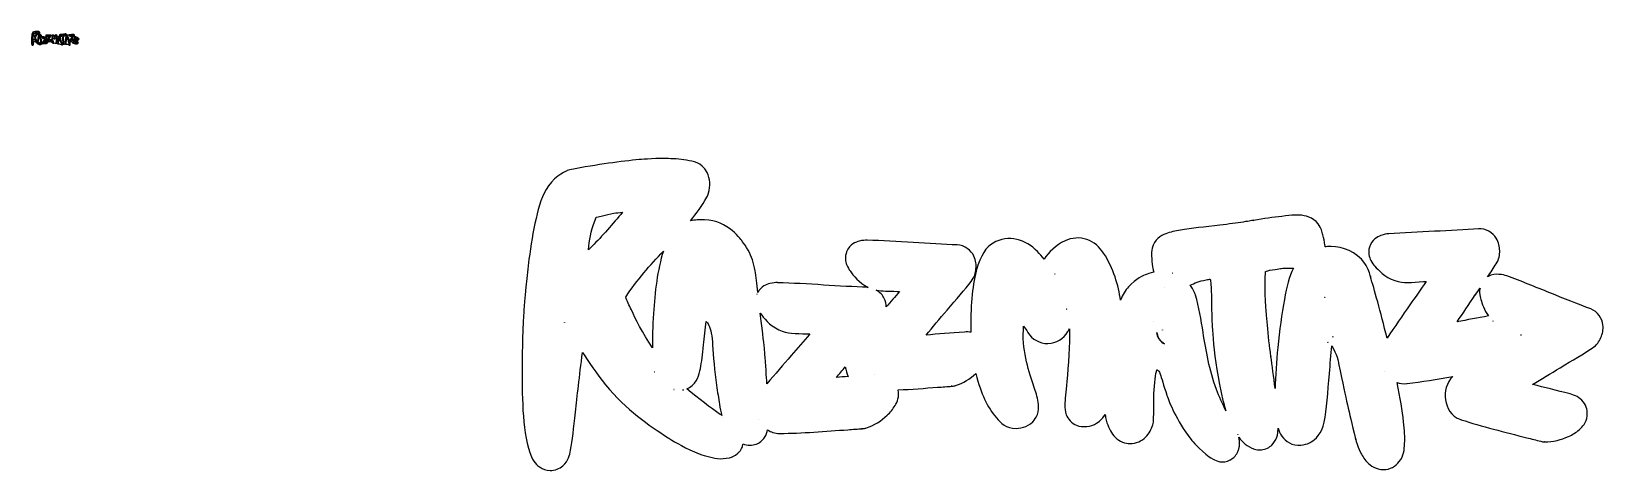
# Model space of a CAD drawing. Header units: millimetres. Extents: x 0 to 3585, y -971 to 31.
import ezdxf

# ---------------------------------------------------------------- set-up
doc = ezdxf.new("R2010")
doc.units = ezdxf.units.MM
for name, color, linetype in [('group_bulbs', 7, 'CONTINUOUS'), ('group_text', 7, 'CONTINUOUS'), ('Offset', 7, 'CONTINUOUS'), ('Outline', 7, 'CONTINUOUS')]:
    doc.layers.add(name, color=color, linetype=linetype)

msp = doc.modelspace()

# ---------------------------------------------------------------- linework, layer by layer
at = {"layer": 'group_bulbs', "color": 7}
for points in [[(2.716376, 5.642674)], [(2.927869, 12.258127)], [(3.497974, 17.858274)], [(4.029861, 23.215041)], [(5.179024, 27.548326)], [(7.140022, 18.076422)], [(8.935482, 13.846385)], [(9.548796, 21.74654)], [(9.890883, 28.973314)], [(11.85142, 9.733547)], [(12.361616, 24.918153)], [(14.864209, 28.65586)], [(15.592423, 13.439673)], [(16.095617, 5.843418)], [(16.324793, 18.20012)], [(17.428941, 22.87683)], [(20.492187, 21.733688)], [(21.070342, 17.011924)], [(21.844907, 12.752913)], [(22.253984, 7.811808)], [(26.745664, 7.222543)], [(27.06827, 16.821665)], [(28.920746, 10.406102)], [(30.216728, 7.012603)], [(30.373611, 16.673606)], [(31.515941, 13.575415)], [(33.622934, 7.299302)], [(33.712731, 16.483358)], [(35.902599, 11.335391)], [(36.356359, 21.05297)], [(38.088242, 14.938908)], [(39.271473, 20.945532)], [(39.47048, 11.334284)], [(40.546587, 17.860395)], [(42.457089, 20.731894)], [(42.901395, 11.64903)], [(47.975694, 16.633921)], [(48.018538, 12.547896)], [(49.014172, 8.496662)], [(49.366164, 19.950365)], [(52.862008, 17.509981)], [(55.959799, 20.31916)], [(57.151251, 9.104768)], [(57.507488, 17.076459)], [(57.597007, 13.112055)], [(60.906706, 8.129156)], [(61.789863, 13.186767)], [(62.49409, 17.078153)], [(65.362784, 17.480143)], [(66.166851, 12.520284)], [(66.588565, 22.022508)], [(67.141908, 9.098598)], [(68.598975, 5.466875)], [(71.872262, 22.680646)], [(72.147031, 17.71387)], [(72.529131, 12.550293)], [(73.253045, 7.515168)], [(76.801948, 23.494708)], [(78.313137, 7.070414)], [(78.603215, 11.275525)], [(79.010256, 15.821214)], [(81.614376, 20.369534)], [(83.794903, 15.489618)], [(84.79363, 11.684569)], [(85.544403, 8.013683)], [(86.193844, 4.200066)], [(88.71804, 21.052895)], [(89.492972, 12.295723)], [(91.220178, 15.674763)], [(92.042413, 22.134709)], [(93.370847, 18.825287)], [(93.39427, 12.617002)], [(94.990243, 22.127174)], [(96.291951, 8.269543)], [(96.710299, 13.391625)], [(99.418999, 10.67669)], [(99.437744, 17.256818)], [(99.72992, 7.018921)], [(102.427186, 15.973387)], [(102.552249, 12.662388)], [(103.045949, 6.185284)], [(105.121597, 13.567912)]]:
    msp.add_lwpolyline(points, close=True, dxfattribs=at)
for points in [[(2.313116, 5.912123), (2.245557, 6.075226), (2.282901, 6.262966), (2.407735, 6.3878)], [(2.716376, 5.642674), (2.539834, 5.642674), (2.380676, 5.74902), (2.313116, 5.912123)], [(2.407735, 6.3878), (2.532568, 6.512634), (2.720308, 6.549978), (2.883412, 6.482418)], [(2.524609, 11.988678), (2.45705, 11.825575), (2.494393, 11.637835), (2.619227, 11.513001)], [(2.927869, 12.258127), (2.751327, 12.258127), (2.592169, 12.151781), (2.524609, 11.988678)], [(2.619227, 11.513001), (2.744061, 11.388167), (2.931801, 11.350823), (3.094904, 11.418383)], [(3.025018, 5.770517), (2.943161, 5.68866), (2.832139, 5.642674), (2.716376, 5.642674)], [(2.883412, 6.482418), (3.046515, 6.414859), (3.152861, 6.2557), (3.152861, 6.079159)], [(3.23651, 12.130284), (3.154653, 12.212141), (3.043632, 12.258127), (2.927869, 12.258127)], [(3.152861, 6.079159), (3.152861, 5.963396), (3.106874, 5.852374), (3.025018, 5.770517)], [(3.094714, 17.588824), (3.027155, 17.425721), (3.064499, 17.237981), (3.189332, 17.113147)], [(3.497974, 17.858274), (3.321432, 17.858274), (3.162274, 17.751928), (3.094714, 17.588824)], [(3.094904, 11.418383), (3.258008, 11.485943), (3.364354, 11.645101), (3.364354, 11.821642)], [(3.189332, 17.113147), (3.314166, 16.988313), (3.501906, 16.95097), (3.66501, 17.018529)], [(3.364354, 11.821642), (3.364354, 11.937406), (3.318367, 12.048427), (3.23651, 12.130284)], [(3.806615, 17.73043), (3.724759, 17.812287), (3.613737, 17.858274), (3.497974, 17.858274)], [(3.626601, 22.945592), (3.559041, 22.782488), (3.596385, 22.594748), (3.721219, 22.469915)], [(4.029861, 23.215041), (3.853319, 23.215041), (3.694161, 23.108695), (3.626601, 22.945592)], [(3.66501, 17.018529), (3.828113, 17.086089), (3.934459, 17.245247), (3.934459, 17.421789)], [(3.721219, 22.469915), (3.846053, 22.345081), (4.033793, 22.307737), (4.196896, 22.375297)], [(3.934459, 17.421789), (3.934459, 17.537552), (3.888472, 17.648573), (3.806615, 17.73043)], [(4.338502, 23.087198), (4.256645, 23.169054), (4.145624, 23.215041), (4.029861, 23.215041)], [(4.196896, 22.375297), (4.359999, 22.442856), (4.466346, 22.602014), (4.466346, 22.778556)], [(4.466346, 22.778556), (4.466346, 22.894319), (4.420359, 23.005341), (4.338502, 23.087198)], [(4.775765, 27.278877), (4.708205, 27.115774), (4.745549, 26.928034), (4.870383, 26.8032)], [(5.179024, 27.548326), (5.002483, 27.548326), (4.843324, 27.44198), (4.775765, 27.278877)], [(4.870383, 26.8032), (4.995217, 26.678366), (5.182957, 26.641022), (5.34606, 26.708582)], [(5.487666, 27.420483), (5.405809, 27.50234), (5.294787, 27.548326), (5.179024, 27.548326)], [(5.34606, 26.708582), (5.509163, 26.776141), (5.615509, 26.9353), (5.615509, 27.111841)], [(5.615509, 27.111841), (5.615509, 27.227604), (5.569523, 27.338626), (5.487666, 27.420483)], [(6.736763, 17.806972), (6.669203, 17.643869), (6.706547, 17.456129), (6.831381, 17.331295)], [(7.140022, 18.076422), (6.963481, 18.076422), (6.804322, 17.970076), (6.736763, 17.806972)], [(6.831381, 17.331295), (6.956215, 17.206462), (7.143955, 17.169118), (7.307058, 17.236677)], [(7.448664, 17.948578), (7.366807, 18.030435), (7.255785, 18.076422), (7.140022, 18.076422)], [(7.307058, 17.236677), (7.470161, 17.304237), (7.576507, 17.463395), (7.576507, 17.639937)], [(7.576507, 17.639937), (7.576507, 17.7557), (7.530521, 17.866722), (7.448664, 17.948578)], [(8.532223, 13.576935), (8.464663, 13.413832), (8.502007, 13.226092), (8.626841, 13.101258)], [(8.935482, 13.846385), (8.758941, 13.846385), (8.599782, 13.740039), (8.532223, 13.576935)], [(8.626841, 13.101258), (8.751675, 12.976424), (8.939415, 12.939081), (9.102518, 13.00664)], [(9.244124, 13.718541), (9.162267, 13.800398), (9.051245, 13.846385), (8.935482, 13.846385)], [(9.145537, 21.47709), (9.077977, 21.313987), (9.115321, 21.126247), (9.240155, 21.001413)], [(9.102518, 13.00664), (9.265621, 13.0742), (9.371967, 13.233358), (9.371967, 13.4099)], [(9.548796, 21.74654), (9.372254, 21.74654), (9.213096, 21.640194), (9.145537, 21.47709)], [(9.240155, 21.001413), (9.364989, 20.876579), (9.552728, 20.839236), (9.715832, 20.906795)], [(9.371967, 13.4099), (9.371967, 13.525663), (9.325981, 13.636684), (9.244124, 13.718541)], [(9.487624, 28.703864), (9.420064, 28.540761), (9.457408, 28.353021), (9.582242, 28.228187)], [(9.890883, 28.973314), (9.714342, 28.973314), (9.555183, 28.866967), (9.487624, 28.703864)], [(9.857438, 21.618696), (9.775581, 21.700553), (9.664559, 21.74654), (9.548796, 21.74654)], [(9.582242, 28.228187), (9.707076, 28.103353), (9.894816, 28.066009), (10.057919, 28.133569)], [(9.715832, 20.906795), (9.878935, 20.974355), (9.985281, 21.133513), (9.985281, 21.310055)], [(9.985281, 21.310055), (9.985281, 21.425818), (9.939295, 21.536839), (9.857438, 21.618696)], [(10.199525, 28.84547), (10.117668, 28.927327), (10.006646, 28.973314), (9.890883, 28.973314)], [(10.057919, 28.133569), (10.221022, 28.201129), (10.327368, 28.360287), (10.327368, 28.536829)], [(10.327368, 28.536829), (10.327368, 28.652592), (10.281382, 28.763613), (10.199525, 28.84547)], [(11.85142, 9.733547), (11.610356, 9.733547), (11.414935, 9.538126), (11.414935, 9.297062)], [(11.414935, 9.297062), (11.414935, 9.055998), (11.610356, 8.860577), (11.85142, 8.860577)], [(12.160062, 9.605704), (12.078205, 9.68756), (11.967183, 9.733547), (11.85142, 9.733547)], [(11.85142, 8.860577), (12.092484, 8.860577), (12.287905, 9.055998), (12.287905, 9.297062)], [(11.958356, 24.648704), (11.890796, 24.4856), (11.92814, 24.297861), (12.052974, 24.173027)], [(12.361616, 24.918153), (12.185074, 24.918153), (12.025916, 24.811807), (11.958356, 24.648704)], [(12.052974, 24.173027), (12.177808, 24.048193), (12.365548, 24.010849), (12.528651, 24.078409)], [(12.287905, 9.297062), (12.287905, 9.412825), (12.241919, 9.523847), (12.160062, 9.605704)], [(12.670257, 24.79031), (12.5884, 24.872166), (12.477379, 24.918153), (12.361616, 24.918153)], [(12.528651, 24.078409), (12.691754, 24.145968), (12.798101, 24.305126), (12.798101, 24.481668)], [(12.798101, 24.481668), (12.798101, 24.597431), (12.752114, 24.708453), (12.670257, 24.79031)], [(14.46095, 28.38641), (14.39339, 28.223307), (14.430734, 28.035567), (14.555568, 27.910733)], [(14.864209, 28.65586), (14.687668, 28.65586), (14.528509, 28.549514), (14.46095, 28.38641)], [(14.555568, 27.910733), (14.680402, 27.785899), (14.868142, 27.748556), (15.031245, 27.816115)], [(15.172851, 28.528016), (15.090994, 28.609873), (14.979972, 28.65586), (14.864209, 28.65586)], [(15.031245, 27.816115), (15.194348, 27.883675), (15.300694, 28.042833), (15.300694, 28.219375)], [(15.189164, 13.170224), (15.121604, 13.00712), (15.158948, 12.819381), (15.283782, 12.694547)], [(15.300694, 28.219375), (15.300694, 28.335138), (15.254708, 28.446159), (15.172851, 28.528016)], [(15.592423, 13.439673), (15.415882, 13.439673), (15.256723, 13.333327), (15.189164, 13.170224)], [(15.283782, 12.694547), (15.408616, 12.569713), (15.596356, 12.532369), (15.759459, 12.599929)], [(15.901065, 13.31183), (15.819208, 13.393686), (15.708186, 13.439673), (15.592423, 13.439673)], [(15.692358, 5.573969), (15.624798, 5.410866), (15.662142, 5.223126), (15.786976, 5.098292)], [(16.095617, 5.843418), (15.919076, 5.843418), (15.759917, 5.737072), (15.692358, 5.573969)], [(15.759459, 12.599929), (15.922562, 12.667488), (16.028908, 12.826646), (16.028908, 13.003188)], [(15.786976, 5.098292), (15.91181, 4.973458), (16.09955, 4.936114), (16.262653, 5.003674)], [(15.921533, 17.930671), (15.853974, 17.767567), (15.891317, 17.579827), (16.016151, 17.454994)], [(16.028908, 13.003188), (16.028908, 13.118951), (15.982922, 13.229973), (15.901065, 13.31183)], [(16.324793, 18.20012), (16.148251, 18.20012), (15.989093, 18.093774), (15.921533, 17.930671)], [(16.016151, 17.454994), (16.140985, 17.33016), (16.328725, 17.292816), (16.491828, 17.360375)], [(16.404259, 5.715575), (16.322402, 5.797432), (16.21138, 5.843418), (16.095617, 5.843418)], [(16.262653, 5.003674), (16.425756, 5.071233), (16.532102, 5.230392), (16.532102, 5.406933)], [(16.633434, 18.072277), (16.551578, 18.154133), (16.440556, 18.20012), (16.324793, 18.20012)], [(16.532102, 5.406933), (16.532102, 5.522696), (16.486116, 5.633718), (16.404259, 5.715575)], [(16.491828, 17.360375), (16.654932, 17.427935), (16.761278, 17.587093), (16.761278, 17.763635)], [(16.761278, 17.763635), (16.761278, 17.879398), (16.715291, 17.99042), (16.633434, 18.072277)], [(17.025681, 22.60738), (16.958122, 22.444277), (16.995466, 22.256537), (17.120299, 22.131703)], [(17.428941, 22.87683), (17.252399, 22.87683), (17.093241, 22.770484), (17.025681, 22.60738)], [(17.120299, 22.131703), (17.245133, 22.006869), (17.432873, 21.969526), (17.595977, 22.037085)], [(17.737582, 22.748986), (17.655726, 22.830843), (17.544704, 22.87683), (17.428941, 22.87683)], [(17.595977, 22.037085), (17.75908, 22.104645), (17.865426, 22.263803), (17.865426, 22.440345)], [(17.865426, 22.440345), (17.865426, 22.556108), (17.819439, 22.667129), (17.737582, 22.748986)], [(20.088928, 21.464238), (20.021368, 21.301135), (20.058712, 21.113395), (20.183546, 20.988561)], [(20.492187, 21.733688), (20.315646, 21.733688), (20.156488, 21.627342), (20.088928, 21.464238)], [(20.183546, 20.988561), (20.30838, 20.863727), (20.49612, 20.826384), (20.659223, 20.893943)], [(20.800829, 21.605844), (20.718972, 21.687701), (20.60795, 21.733688), (20.492187, 21.733688)], [(20.633857, 16.575439), (20.633857, 16.691202), (20.679843, 16.802224), (20.7617, 16.884081)], [(20.903306, 16.172179), (20.740203, 16.239739), (20.633857, 16.398897), (20.633857, 16.575439)], [(20.659223, 20.893943), (20.822326, 20.961503), (20.928672, 21.120661), (20.928672, 21.297203)], [(20.7617, 16.884081), (20.843557, 16.965937), (20.954579, 17.011924), (21.070342, 17.011924)], [(20.928672, 21.297203), (20.928672, 21.412966), (20.882686, 21.523988), (20.800829, 21.605844)], [(21.378983, 16.266798), (21.254149, 16.141964), (21.066409, 16.10462), (20.903306, 16.172179)], [(21.070342, 17.011924), (21.246883, 17.011924), (21.406042, 16.905578), (21.473601, 16.742475)], [(21.441647, 12.483463), (21.374088, 12.32036), (21.411432, 12.13262), (21.536265, 12.007786)], [(21.473601, 16.742475), (21.541161, 16.579371), (21.503817, 16.391631), (21.378983, 16.266798)], [(21.844907, 12.752913), (21.668365, 12.752913), (21.509207, 12.646567), (21.441647, 12.483463)], [(21.536265, 12.007786), (21.661099, 11.882953), (21.848839, 11.845609), (22.011942, 11.913168)], [(21.817499, 7.375323), (21.817499, 7.491086), (21.863486, 7.602108), (21.945343, 7.683965)], [(22.086949, 6.972064), (21.923845, 7.039623), (21.817499, 7.198782), (21.817499, 7.375323)], [(22.153548, 12.625069), (22.071692, 12.706926), (21.96067, 12.752913), (21.844907, 12.752913)], [(21.945343, 7.683965), (22.027199, 7.765822), (22.138221, 7.811808), (22.253984, 7.811808)], [(22.011942, 11.913168), (22.175046, 11.980728), (22.281392, 12.139886), (22.281392, 12.316428)], [(22.562626, 7.066682), (22.437792, 6.941848), (22.250052, 6.904504), (22.086949, 6.972064)], [(22.281392, 12.316428), (22.281392, 12.432191), (22.235405, 12.543213), (22.153548, 12.625069)], [(22.253984, 7.811808), (22.430526, 7.811808), (22.589684, 7.705462), (22.657244, 7.542359)], [(22.657244, 7.542359), (22.724803, 7.379256), (22.687459, 7.191516), (22.562626, 7.066682)], [(26.342405, 6.953094), (26.274845, 6.789991), (26.312189, 6.602251), (26.437023, 6.477417)], [(26.745664, 7.222543), (26.569123, 7.222543), (26.409964, 7.116197), (26.342405, 6.953094)], [(26.437023, 6.477417), (26.561857, 6.352583), (26.749597, 6.315239), (26.9127, 6.382799)], [(26.665011, 16.552216), (26.597451, 16.389113), (26.634795, 16.201373), (26.759629, 16.076539)], [(27.06827, 16.821665), (26.891729, 16.821665), (26.732571, 16.715319), (26.665011, 16.552216)], [(27.054306, 7.0947), (26.972449, 7.176557), (26.861427, 7.222543), (26.745664, 7.222543)], [(26.759629, 16.076539), (26.884463, 15.951705), (27.072203, 15.914361), (27.235306, 15.981921)], [(26.9127, 6.382799), (27.075803, 6.450358), (27.182149, 6.609517), (27.182149, 6.786058)], [(27.182149, 6.786058), (27.182149, 6.901821), (27.136163, 7.012843), (27.054306, 7.0947)], [(27.376912, 16.693822), (27.295055, 16.775679), (27.184034, 16.821665), (27.06827, 16.821665)], [(27.235306, 15.981921), (27.398409, 16.04948), (27.504755, 16.208639), (27.504755, 16.38518)], [(27.504755, 16.38518), (27.504755, 16.500943), (27.458769, 16.611965), (27.376912, 16.693822)], [(28.517486, 10.136653), (28.449927, 9.97355), (28.487271, 9.78581), (28.612104, 9.660976)], [(28.920746, 10.406102), (28.744204, 10.406102), (28.585046, 10.299756), (28.517486, 10.136653)], [(28.612104, 9.660976), (28.736938, 9.536142), (28.924678, 9.498798), (29.087782, 9.566358)], [(29.229388, 10.278259), (29.147531, 10.360116), (29.036509, 10.406102), (28.920746, 10.406102)], [(29.087782, 9.566358), (29.250885, 9.633917), (29.357231, 9.793076), (29.357231, 9.969617)], [(29.357231, 9.969617), (29.357231, 10.08538), (29.311244, 10.196402), (29.229388, 10.278259)], [(29.813468, 6.743153), (29.745908, 6.58005), (29.783252, 6.39231), (29.908086, 6.267476)], [(30.216728, 7.012603), (30.040186, 7.012603), (29.881028, 6.906256), (29.813468, 6.743153)], [(29.970351, 16.404157), (29.902792, 16.241054), (29.940135, 16.053314), (30.064969, 15.92848)], [(29.908086, 6.267476), (30.03292, 6.142642), (30.22066, 6.105299), (30.383763, 6.172858)], [(30.373611, 16.673606), (30.197069, 16.673606), (30.037911, 16.56726), (29.970351, 16.404157)], [(30.064969, 15.92848), (30.189803, 15.803646), (30.377543, 15.766302), (30.540646, 15.833862)], [(30.525369, 6.884759), (30.443512, 6.966616), (30.332491, 7.012603), (30.216728, 7.012603)], [(30.682252, 16.545763), (30.600395, 16.62762), (30.489374, 16.673606), (30.373611, 16.673606)], [(30.383763, 6.172858), (30.546866, 6.240418), (30.653213, 6.399576), (30.653213, 6.576118)], [(30.653213, 6.576118), (30.653213, 6.691881), (30.607226, 6.802902), (30.525369, 6.884759)], [(30.540646, 15.833862), (30.70375, 15.901421), (30.810096, 16.06058), (30.810096, 16.237121)], [(30.810096, 16.237121), (30.810096, 16.352884), (30.764109, 16.463906), (30.682252, 16.545763)], [(31.112681, 13.305965), (31.045122, 13.142862), (31.082466, 12.955122), (31.207299, 12.830288)], [(31.515941, 13.575415), (31.339399, 13.575415), (31.180241, 13.469069), (31.112681, 13.305965)], [(31.207299, 12.830288), (31.332133, 12.705454), (31.519873, 12.668111), (31.682976, 12.73567)], [(31.824582, 13.447571), (31.742726, 13.529428), (31.631704, 13.575415), (31.515941, 13.575415)], [(31.682976, 12.73567), (31.84608, 12.80323), (31.952426, 12.962388), (31.952426, 13.13893)], [(31.952426, 13.13893), (31.952426, 13.254693), (31.906439, 13.365714), (31.824582, 13.447571)], [(33.219675, 7.029852), (33.152115, 6.866749), (33.189459, 6.679009), (33.314293, 6.554175)], [(33.622934, 7.299302), (33.446393, 7.299302), (33.287234, 7.192956), (33.219675, 7.029852)], [(33.309472, 16.213909), (33.241912, 16.050805), (33.279256, 15.863065), (33.40409, 15.738232)], [(33.712731, 16.483358), (33.53619, 16.483358), (33.377032, 16.377012), (33.309472, 16.213909)], [(33.314293, 6.554175), (33.439127, 6.429341), (33.626867, 6.391998), (33.78997, 6.459557)], [(33.40409, 15.738232), (33.528924, 15.613398), (33.716664, 15.576054), (33.879767, 15.643614)], [(33.931576, 7.171458), (33.849719, 7.253315), (33.738697, 7.299302), (33.622934, 7.299302)], [(34.021373, 16.355515), (33.939516, 16.437371), (33.828495, 16.483358), (33.712731, 16.483358)], [(33.78997, 6.459557), (33.953073, 6.527117), (34.059419, 6.686275), (34.059419, 6.862817)], [(33.879767, 15.643614), (34.04287, 15.711173), (34.149216, 15.870331), (34.149216, 16.046873)], [(34.059419, 6.862817), (34.059419, 6.97858), (34.013433, 7.089601), (33.931576, 7.171458)], [(34.149216, 16.046873), (34.149216, 16.162636), (34.10323, 16.273658), (34.021373, 16.355515)], [(35.49934, 11.065942), (35.43178, 10.902839), (35.469124, 10.715099), (35.593958, 10.590265)], [(35.902599, 11.335391), (35.726058, 11.335391), (35.566899, 11.229045), (35.49934, 11.065942)], [(35.593958, 10.590265), (35.718792, 10.465431), (35.906532, 10.428087), (36.069635, 10.495647)], [(35.953099, 20.783521), (35.88554, 20.620418), (35.922883, 20.432678), (36.047717, 20.307844)], [(36.211241, 11.207548), (36.129384, 11.289405), (36.018362, 11.335391), (35.902599, 11.335391)], [(36.356359, 21.05297), (36.179817, 21.05297), (36.020659, 20.946624), (35.953099, 20.783521)], [(36.047717, 20.307844), (36.172551, 20.18301), (36.360291, 20.145666), (36.523394, 20.213226)], [(36.069635, 10.495647), (36.232738, 10.563206), (36.339084, 10.722365), (36.339084, 10.898906)], [(36.339084, 10.898906), (36.339084, 11.014669), (36.293098, 11.125691), (36.211241, 11.207548)], [(36.665, 20.925127), (36.583143, 21.006984), (36.472122, 21.05297), (36.356359, 21.05297)], [(36.523394, 20.213226), (36.686498, 20.280785), (36.792844, 20.439944), (36.792844, 20.616485)], [(36.792844, 20.616485), (36.792844, 20.732248), (36.746857, 20.84327), (36.665, 20.925127)], [(37.684983, 14.669459), (37.617423, 14.506356), (37.654767, 14.318616), (37.779601, 14.193782)], [(38.088242, 14.938908), (37.9117, 14.938908), (37.752542, 14.832562), (37.684983, 14.669459)], [(37.779601, 14.193782), (37.904435, 14.068948), (38.092175, 14.031604), (38.255278, 14.099164)], [(38.396884, 14.811065), (38.315027, 14.892922), (38.204005, 14.938908), (38.088242, 14.938908)], [(38.255278, 14.099164), (38.418381, 14.166723), (38.524727, 14.325882), (38.524727, 14.502423)], [(38.524727, 14.502423), (38.524727, 14.618186), (38.478741, 14.729208), (38.396884, 14.811065)], [(38.868213, 20.676083), (38.800654, 20.512979), (38.837997, 20.325239), (38.962831, 20.200406)], [(39.271473, 20.945532), (39.094931, 20.945532), (38.935773, 20.839186), (38.868213, 20.676083)], [(38.962831, 20.200406), (39.087665, 20.075572), (39.275405, 20.038228), (39.438508, 20.105788)], [(39.067221, 11.064835), (38.999661, 10.901732), (39.037005, 10.713992), (39.161839, 10.589158)], [(39.47048, 11.334284), (39.293938, 11.334284), (39.13478, 11.227938), (39.067221, 11.064835)], [(39.161839, 10.589158), (39.286673, 10.464324), (39.474413, 10.42698), (39.637516, 10.49454)], [(39.580114, 20.817689), (39.498257, 20.899545), (39.387236, 20.945532), (39.271473, 20.945532)], [(39.438508, 20.105788), (39.601612, 20.173347), (39.707958, 20.332505), (39.707958, 20.509047)], [(39.779122, 11.206441), (39.697265, 11.288298), (39.586243, 11.334284), (39.47048, 11.334284)], [(39.707958, 20.509047), (39.707958, 20.62481), (39.661971, 20.735832), (39.580114, 20.817689)], [(39.637516, 10.49454), (39.800619, 10.562099), (39.906965, 10.721258), (39.906965, 10.897799)], [(39.906965, 10.897799), (39.906965, 11.013562), (39.860979, 11.124584), (39.779122, 11.206441)], [(40.143327, 17.590946), (40.075768, 17.427842), (40.113111, 17.240102), (40.237945, 17.115269)], [(40.546587, 17.860395), (40.370045, 17.860395), (40.210887, 17.754049), (40.143327, 17.590946)], [(40.237945, 17.115269), (40.362779, 16.990435), (40.550519, 16.953091), (40.713622, 17.02065)], [(40.855228, 17.732552), (40.773372, 17.814408), (40.66235, 17.860395), (40.546587, 17.860395)], [(40.713622, 17.02065), (40.876726, 17.08821), (40.983072, 17.247368), (40.983072, 17.42391)], [(40.983072, 17.42391), (40.983072, 17.539673), (40.937085, 17.650695), (40.855228, 17.732552)], [(42.053829, 20.462444), (41.98627, 20.299341), (42.023613, 20.111601), (42.148447, 19.986767)], [(42.457089, 20.731894), (42.280547, 20.731894), (42.121389, 20.625547), (42.053829, 20.462444)], [(42.148447, 19.986767), (42.273281, 19.861933), (42.461021, 19.824589), (42.624124, 19.892149)], [(42.498136, 11.379581), (42.430576, 11.216477), (42.46792, 11.028737), (42.592754, 10.903904)], [(42.76573, 20.60405), (42.683873, 20.685907), (42.572852, 20.731894), (42.457089, 20.731894)], [(42.901395, 11.64903), (42.724854, 11.64903), (42.565695, 11.542684), (42.498136, 11.379581)], [(42.592754, 10.903904), (42.717588, 10.77907), (42.905328, 10.741726), (43.068431, 10.809286)], [(42.624124, 19.892149), (42.787227, 19.959709), (42.893574, 20.118867), (42.893574, 20.295409)], [(42.893574, 20.295409), (42.893574, 20.411172), (42.847587, 20.522193), (42.76573, 20.60405)], [(43.210037, 11.521187), (43.12818, 11.603043), (43.017158, 11.64903), (42.901395, 11.64903)], [(43.068431, 10.809286), (43.231534, 10.876845), (43.33788, 11.036003), (43.33788, 11.212545)], [(43.33788, 11.212545), (43.33788, 11.328308), (43.291894, 11.43933), (43.210037, 11.521187)], [(47.572435, 16.364472), (47.504875, 16.201368), (47.542219, 16.013628), (47.667053, 15.888795)], [(47.615278, 12.278446), (47.547719, 12.115343), (47.585063, 11.927603), (47.709896, 11.802769)], [(47.975694, 16.633921), (47.799153, 16.633921), (47.639994, 16.527575), (47.572435, 16.364472)], [(48.018538, 12.547896), (47.841996, 12.547896), (47.682838, 12.44155), (47.615278, 12.278446)], [(47.667053, 15.888795), (47.791887, 15.763961), (47.979627, 15.726617), (48.14273, 15.794176)], [(47.709896, 11.802769), (47.83473, 11.677936), (48.02247, 11.640592), (48.185573, 11.708151)], [(48.284336, 16.506078), (48.202479, 16.587934), (48.091457, 16.633921), (47.975694, 16.633921)], [(48.327179, 12.420052), (48.245323, 12.501909), (48.134301, 12.547896), (48.018538, 12.547896)], [(48.14273, 15.794176), (48.305833, 15.861736), (48.412179, 16.020894), (48.412179, 16.197436)], [(48.185573, 11.708151), (48.348677, 11.775711), (48.455023, 11.934869), (48.455023, 12.111411)], [(48.412179, 16.197436), (48.412179, 16.313199), (48.366193, 16.424221), (48.284336, 16.506078)], [(48.455023, 12.111411), (48.455023, 12.227174), (48.409036, 12.338196), (48.327179, 12.420052)], [(48.610913, 8.227213), (48.543353, 8.064109), (48.580697, 7.876369), (48.705531, 7.751536)], [(49.014172, 8.496662), (48.837631, 8.496662), (48.678472, 8.390316), (48.610913, 8.227213)], [(48.705531, 7.751536), (48.830365, 7.626702), (49.018105, 7.589358), (49.181208, 7.656918)], [(48.962905, 19.680916), (48.895345, 19.517813), (48.932689, 19.330073), (49.057523, 19.205239)], [(49.366164, 19.950365), (49.189623, 19.950365), (49.030464, 19.844019), (48.962905, 19.680916)], [(49.322814, 8.368819), (49.240957, 8.450675), (49.129935, 8.496662), (49.014172, 8.496662)], [(49.057523, 19.205239), (49.182357, 19.080405), (49.370097, 19.043061), (49.5332, 19.110621)], [(49.181208, 7.656918), (49.344311, 7.724477), (49.450657, 7.883635), (49.450657, 8.060177)], [(49.450657, 8.060177), (49.450657, 8.17594), (49.404671, 8.286962), (49.322814, 8.368819)], [(49.674806, 19.822522), (49.592949, 19.904379), (49.481927, 19.950365), (49.366164, 19.950365)], [(49.5332, 19.110621), (49.696303, 19.178181), (49.802649, 19.337339), (49.802649, 19.51388)], [(49.802649, 19.51388), (49.802649, 19.629644), (49.756663, 19.740665), (49.674806, 19.822522)], [(52.458748, 17.240532), (52.391188, 17.077429), (52.428532, 16.889689), (52.553366, 16.764855)], [(52.862008, 17.509981), (52.685466, 17.509981), (52.526308, 17.403635), (52.458748, 17.240532)], [(52.553366, 16.764855), (52.6782, 16.640021), (52.86594, 16.602677), (53.029043, 16.670237)], [(53.170649, 17.382138), (53.088792, 17.463995), (52.977771, 17.509981), (52.862008, 17.509981)], [(53.029043, 16.670237), (53.192146, 16.737796), (53.298493, 16.896955), (53.298493, 17.073496)], [(53.298493, 17.073496), (53.298493, 17.189259), (53.252506, 17.300281), (53.170649, 17.382138)], [(55.55654, 20.049711), (55.48898, 19.886608), (55.526324, 19.698868), (55.651158, 19.574034)], [(55.959799, 20.31916), (55.783258, 20.31916), (55.624099, 20.212814), (55.55654, 20.049711)], [(55.651158, 19.574034), (55.775992, 19.4492), (55.963732, 19.411856), (56.126835, 19.479416)], [(56.268441, 20.191317), (56.186584, 20.273174), (56.075562, 20.31916), (55.959799, 20.31916)], [(56.126835, 19.479416), (56.289938, 19.546975), (56.396284, 19.706134), (56.396284, 19.882675)], [(56.396284, 19.882675), (56.396284, 19.998438), (56.350298, 20.10946), (56.268441, 20.191317)], [(56.747992, 8.835318), (56.680432, 8.672215), (56.717776, 8.484475), (56.84261, 8.359641)], [(57.151251, 9.104768), (56.97471, 9.104768), (56.815551, 8.998422), (56.747992, 8.835318)], [(56.84261, 8.359641), (56.967444, 8.234807), (57.155184, 8.197464), (57.318287, 8.265023)], [(57.104228, 16.80701), (57.036669, 16.643907), (57.074012, 16.456167), (57.198846, 16.331333)], [(57.507488, 17.076459), (57.330946, 17.076459), (57.171788, 16.970113), (57.104228, 16.80701)], [(57.193748, 12.842605), (57.126188, 12.679502), (57.163532, 12.491762), (57.288366, 12.366928)], [(57.459893, 8.976924), (57.378036, 9.058781), (57.267014, 9.104768), (57.151251, 9.104768)], [(57.597007, 13.112055), (57.420466, 13.112055), (57.261307, 13.005708), (57.193748, 12.842605)], [(57.198846, 16.331333), (57.32368, 16.206499), (57.51142, 16.169155), (57.674523, 16.236715)], [(57.288366, 12.366928), (57.4132, 12.242094), (57.60094, 12.20475), (57.764043, 12.27231)], [(57.318287, 8.265023), (57.48139, 8.332583), (57.587736, 8.491741), (57.587736, 8.668283)], [(57.587736, 8.668283), (57.587736, 8.784046), (57.54175, 8.895067), (57.459893, 8.976924)], [(57.816129, 16.948616), (57.734272, 17.030473), (57.623251, 17.076459), (57.507488, 17.076459)], [(57.905649, 12.984211), (57.823792, 13.066068), (57.71277, 13.112055), (57.597007, 13.112055)], [(57.674523, 16.236715), (57.837627, 16.304274), (57.943973, 16.463433), (57.943973, 16.639974)], [(57.764043, 12.27231), (57.927146, 12.33987), (58.033492, 12.499028), (58.033492, 12.67557)], [(57.943973, 16.639974), (57.943973, 16.755737), (57.897986, 16.866759), (57.816129, 16.948616)], [(58.033492, 12.67557), (58.033492, 12.791333), (57.987506, 12.902354), (57.905649, 12.984211)], [(60.503446, 7.859706), (60.435886, 7.696603), (60.47323, 7.508863), (60.598064, 7.384029)], [(60.906706, 8.129156), (60.730164, 8.129156), (60.571006, 8.02281), (60.503446, 7.859706)], [(60.598064, 7.384029), (60.722898, 7.259195), (60.910638, 7.221852), (61.073741, 7.289411)], [(61.215347, 8.001312), (61.13349, 8.083169), (61.022469, 8.129156), (60.906706, 8.129156)], [(61.073741, 7.289411), (61.236844, 7.356971), (61.343191, 7.516129), (61.343191, 7.692671)], [(61.343191, 7.692671), (61.343191, 7.808434), (61.297204, 7.919455), (61.215347, 8.001312)], [(61.386604, 12.917317), (61.319044, 12.754214), (61.356388, 12.566474), (61.481222, 12.44164)], [(61.789863, 13.186767), (61.613321, 13.186767), (61.454163, 13.080421), (61.386604, 12.917317)], [(61.481222, 12.44164), (61.606055, 12.316806), (61.793795, 12.279463), (61.956899, 12.347022)], [(62.098505, 13.058923), (62.016648, 13.14078), (61.905626, 13.186767), (61.789863, 13.186767)], [(61.956899, 12.347022), (62.120002, 12.414582), (62.226348, 12.57374), (62.226348, 12.750282)], [(62.09083, 16.808703), (62.023271, 16.6456), (62.060614, 16.45786), (62.185448, 16.333026)], [(62.49409, 17.078153), (62.317548, 17.078153), (62.15839, 16.971807), (62.09083, 16.808703)], [(62.226348, 12.750282), (62.226348, 12.866045), (62.180361, 12.977066), (62.098505, 13.058923)], [(62.185448, 16.333026), (62.310282, 16.208192), (62.498022, 16.170849), (62.661125, 16.238408)], [(62.802731, 16.950309), (62.720874, 17.032166), (62.609853, 17.078153), (62.49409, 17.078153)], [(62.661125, 16.238408), (62.824229, 16.305968), (62.930575, 16.465126), (62.930575, 16.641668)], [(62.930575, 16.641668), (62.930575, 16.757431), (62.884588, 16.868452), (62.802731, 16.950309)], [(64.959525, 17.210694), (64.891965, 17.047591), (64.929309, 16.859851), (65.054143, 16.735017)], [(65.362784, 17.480143), (65.186243, 17.480143), (65.027084, 17.373797), (64.959525, 17.210694)], [(65.054143, 16.735017), (65.178977, 16.610183), (65.366717, 16.572839), (65.52982, 16.640399)], [(65.671426, 17.3523), (65.589569, 17.434157), (65.478547, 17.480143), (65.362784, 17.480143)], [(65.52982, 16.640399), (65.692923, 16.707958), (65.799269, 16.867117), (65.799269, 17.043658)], [(65.799269, 17.043658), (65.799269, 17.159421), (65.753283, 17.270443), (65.671426, 17.3523)], [(65.763591, 12.250834), (65.696032, 12.087731), (65.733376, 11.899991), (65.858209, 11.775157)], [(66.166851, 12.520284), (65.990309, 12.520284), (65.831151, 12.413938), (65.763591, 12.250834)], [(65.858209, 11.775157), (65.983043, 11.650324), (66.170783, 11.61298), (66.333886, 11.680539)], [(66.185306, 21.753059), (66.117746, 21.589956), (66.15509, 21.402216), (66.279924, 21.277382)], [(66.475492, 12.39244), (66.393636, 12.474297), (66.282614, 12.520284), (66.166851, 12.520284)], [(66.588565, 22.022508), (66.412023, 22.022508), (66.252865, 21.916162), (66.185306, 21.753059)], [(66.279924, 21.277382), (66.404758, 21.152548), (66.592498, 21.115204), (66.755601, 21.182764)], [(66.333886, 11.680539), (66.49699, 11.748099), (66.603336, 11.907257), (66.603336, 12.083799)], [(66.603336, 12.083799), (66.603336, 12.199562), (66.557349, 12.310584), (66.475492, 12.39244)], [(66.897207, 21.894665), (66.81535, 21.976522), (66.704328, 22.022508), (66.588565, 22.022508)], [(66.738648, 8.829148), (66.671089, 8.666045), (66.708432, 8.478305), (66.833266, 8.353471)], [(67.141908, 9.098598), (66.965366, 9.098598), (66.806208, 8.992251), (66.738648, 8.829148)], [(66.755601, 21.182764), (66.918704, 21.250323), (67.02505, 21.409481), (67.02505, 21.586023)], [(66.833266, 8.353471), (66.9581, 8.228637), (67.14584, 8.191294), (67.308943, 8.258853)], [(67.02505, 21.586023), (67.02505, 21.701786), (66.979064, 21.812808), (66.897207, 21.894665)], [(67.450549, 8.970754), (67.368692, 9.052611), (67.257671, 9.098598), (67.141908, 9.098598)], [(67.308943, 8.258853), (67.472047, 8.326413), (67.578393, 8.485571), (67.578393, 8.662113)], [(67.578393, 8.662113), (67.578393, 8.777876), (67.532406, 8.888897), (67.450549, 8.970754)], [(68.195715, 5.197425), (68.128156, 5.034322), (68.1655, 4.846582), (68.290333, 4.721748)], [(68.598975, 5.466875), (68.422433, 5.466875), (68.263275, 5.360529), (68.195715, 5.197425)], [(68.290333, 4.721748), (68.415167, 4.596914), (68.602907, 4.559571), (68.766011, 4.62713)], [(68.907616, 5.339031), (68.82576, 5.420888), (68.714738, 5.466875), (68.598975, 5.466875)], [(68.766011, 4.62713), (68.929114, 4.69469), (69.03546, 4.853848), (69.03546, 5.03039)], [(69.03546, 5.03039), (69.03546, 5.146153), (68.989473, 5.257175), (68.907616, 5.339031)], [(71.469002, 22.411196), (71.401442, 22.248093), (71.438786, 22.060353), (71.56362, 21.935519)], [(71.872262, 22.680646), (71.69572, 22.680646), (71.536562, 22.574299), (71.469002, 22.411196)], [(71.56362, 21.935519), (71.688454, 21.810685), (71.876194, 21.773341), (72.039297, 21.840901)], [(71.743771, 17.444421), (71.676211, 17.281318), (71.713555, 17.093578), (71.838389, 16.968744)], [(72.147031, 17.71387), (71.970489, 17.71387), (71.811331, 17.607524), (71.743771, 17.444421)], [(71.838389, 16.968744), (71.963223, 16.84391), (72.150963, 16.806566), (72.314066, 16.874126)], [(72.180903, 22.552802), (72.099046, 22.634659), (71.988025, 22.680646), (71.872262, 22.680646)], [(72.039297, 21.840901), (72.2024, 21.908461), (72.308747, 22.067619), (72.308747, 22.244161)], [(72.125872, 12.280844), (72.058312, 12.11774), (72.095656, 11.93), (72.22049, 11.805167)], [(72.529131, 12.550293), (72.35259, 12.550293), (72.193431, 12.443947), (72.125872, 12.280844)], [(72.455672, 17.586027), (72.373815, 17.667884), (72.262794, 17.71387), (72.147031, 17.71387)], [(72.308747, 22.244161), (72.308747, 22.359924), (72.26276, 22.470945), (72.180903, 22.552802)], [(72.22049, 11.805167), (72.345324, 11.680333), (72.533064, 11.642989), (72.696167, 11.710549)], [(72.314066, 16.874126), (72.477169, 16.941686), (72.583516, 17.100844), (72.583516, 17.277385)], [(72.583516, 17.277385), (72.583516, 17.393149), (72.537529, 17.50417), (72.455672, 17.586027)], [(72.837773, 12.42245), (72.755916, 12.504306), (72.644894, 12.550293), (72.529131, 12.550293)], [(72.696167, 11.710549), (72.85927, 11.778108), (72.965616, 11.937266), (72.965616, 12.113808)], [(72.849786, 7.245719), (72.782226, 7.082615), (72.81957, 6.894875), (72.944404, 6.770041)], [(72.965616, 12.113808), (72.965616, 12.229571), (72.91963, 12.340593), (72.837773, 12.42245)], [(73.253045, 7.515168), (73.076503, 7.515168), (72.917345, 7.408822), (72.849786, 7.245719)], [(72.944404, 6.770041), (73.069237, 6.645208), (73.256977, 6.607864), (73.420081, 6.675423)], [(73.561687, 7.387324), (73.47983, 7.469181), (73.368808, 7.515168), (73.253045, 7.515168)], [(73.420081, 6.675423), (73.583184, 6.742983), (73.68953, 6.902141), (73.68953, 7.078683)], [(73.68953, 7.078683), (73.68953, 7.194446), (73.643543, 7.305468), (73.561687, 7.387324)], [(76.398688, 23.225258), (76.331128, 23.062155), (76.368472, 22.874415), (76.493306, 22.749581)], [(76.801948, 23.494708), (76.625406, 23.494708), (76.466248, 23.388361), (76.398688, 23.225258)], [(76.493306, 22.749581), (76.61814, 22.624747), (76.80588, 22.587403), (76.968983, 22.654963)], [(77.110589, 23.366864), (77.028732, 23.448721), (76.917711, 23.494708), (76.801948, 23.494708)], [(76.968983, 22.654963), (77.132086, 22.722523), (77.238433, 22.881681), (77.238433, 23.058223)], [(77.238433, 23.058223), (77.238433, 23.173986), (77.192446, 23.285007), (77.110589, 23.366864)], [(77.909878, 6.800965), (77.842318, 6.637862), (77.879662, 6.450122), (78.004496, 6.325288)], [(78.313137, 7.070414), (78.136595, 7.070414), (77.977437, 6.964068), (77.909878, 6.800965)], [(78.004496, 6.325288), (78.12933, 6.200454), (78.317069, 6.16311), (78.480173, 6.23067)], [(78.199955, 11.006075), (78.132395, 10.842972), (78.169739, 10.655232), (78.294573, 10.530398)], [(78.603215, 11.275525), (78.426673, 11.275525), (78.267515, 11.169179), (78.199955, 11.006075)], [(78.294573, 10.530398), (78.419407, 10.405564), (78.607147, 10.368221), (78.77025, 10.43578)], [(78.621779, 6.942571), (78.539922, 7.024428), (78.4289, 7.070414), (78.313137, 7.070414)], [(78.480173, 6.23067), (78.643276, 6.298229), (78.749622, 6.457388), (78.749622, 6.633929)], [(78.606997, 15.551764), (78.539437, 15.388661), (78.576781, 15.200921), (78.701615, 15.076087)], [(78.911856, 11.147681), (78.829999, 11.229538), (78.718978, 11.275525), (78.603215, 11.275525)], [(79.010256, 15.821214), (78.833714, 15.821214), (78.674556, 15.714868), (78.606997, 15.551764)], [(78.749622, 6.633929), (78.749622, 6.749692), (78.703636, 6.860714), (78.621779, 6.942571)], [(78.701615, 15.076087), (78.826448, 14.951254), (79.014188, 14.91391), (79.177292, 14.981469)], [(78.77025, 10.43578), (78.933353, 10.50334), (79.0397, 10.662498), (79.0397, 10.83904)], [(79.0397, 10.83904), (79.0397, 10.954803), (78.993713, 11.065824), (78.911856, 11.147681)], [(79.318898, 15.69337), (79.237041, 15.775227), (79.126019, 15.821214), (79.010256, 15.821214)], [(79.177292, 14.981469), (79.340395, 15.049029), (79.446741, 15.208187), (79.446741, 15.384729)], [(79.446741, 15.384729), (79.446741, 15.500492), (79.400754, 15.611514), (79.318898, 15.69337)], [(81.211117, 20.100085), (81.143557, 19.936982), (81.180901, 19.749242), (81.305735, 19.624408)], [(81.614376, 20.369534), (81.437835, 20.369534), (81.278676, 20.263188), (81.211117, 20.100085)], [(81.305735, 19.624408), (81.430569, 19.499574), (81.618309, 19.46223), (81.781412, 19.52979)], [(81.923018, 20.241691), (81.841161, 20.323548), (81.730139, 20.369534), (81.614376, 20.369534)], [(81.781412, 19.52979), (81.944515, 19.597349), (82.050861, 19.756508), (82.050861, 19.933049)], [(82.050861, 19.933049), (82.050861, 20.048812), (82.004875, 20.159834), (81.923018, 20.241691)], [(83.391644, 15.220169), (83.324084, 15.057065), (83.361428, 14.869325), (83.486262, 14.744491)], [(83.794903, 15.489618), (83.618362, 15.489618), (83.459203, 15.383272), (83.391644, 15.220169)], [(83.486262, 14.744491), (83.611096, 14.619658), (83.798836, 14.582314), (83.961939, 14.649873)], [(84.103545, 15.361775), (84.021688, 15.443631), (83.910666, 15.489618), (83.794903, 15.489618)], [(83.961939, 14.649873), (84.125042, 14.717433), (84.231388, 14.876591), (84.231388, 15.053133)], [(84.231388, 15.053133), (84.231388, 15.168896), (84.185402, 15.279918), (84.103545, 15.361775)], [(84.39037, 11.415119), (84.322811, 11.252016), (84.360155, 11.064276), (84.484988, 10.939442)], [(84.79363, 11.684569), (84.617088, 11.684569), (84.45793, 11.578223), (84.39037, 11.415119)], [(84.484988, 10.939442), (84.609822, 10.814608), (84.797562, 10.777265), (84.960666, 10.844824)], [(85.102271, 11.556725), (85.020415, 11.638582), (84.909393, 11.684569), (84.79363, 11.684569)], [(84.960666, 10.844824), (85.123769, 10.912384), (85.230115, 11.071542), (85.230115, 11.248084)], [(85.141144, 7.744233), (85.073584, 7.58113), (85.110928, 7.39339), (85.235762, 7.268556)], [(85.230115, 11.248084), (85.230115, 11.363847), (85.184128, 11.474868), (85.102271, 11.556725)], [(85.544403, 8.013683), (85.367862, 8.013683), (85.208703, 7.907337), (85.141144, 7.744233)], [(85.235762, 7.268556), (85.360596, 7.143722), (85.548336, 7.106379), (85.711439, 7.173938)], [(85.853045, 7.885839), (85.771188, 7.967696), (85.660166, 8.013683), (85.544403, 8.013683)], [(85.711439, 7.173938), (85.874542, 7.241498), (85.980888, 7.400656), (85.980888, 7.577198)], [(85.790585, 3.930617), (85.723025, 3.767513), (85.760369, 3.579773), (85.885203, 3.45494)], [(86.193844, 4.200066), (86.017302, 4.200066), (85.858144, 4.09372), (85.790585, 3.930617)], [(85.980888, 7.577198), (85.980888, 7.692961), (85.934902, 7.803982), (85.853045, 7.885839)], [(85.885203, 3.45494), (86.010037, 3.330106), (86.197776, 3.292762), (86.36088, 3.360322)], [(86.502486, 4.072223), (86.420629, 4.154079), (86.309607, 4.200066), (86.193844, 4.200066)], [(86.36088, 3.360322), (86.523983, 3.427881), (86.630329, 3.587039), (86.630329, 3.763581)], [(86.630329, 3.763581), (86.630329, 3.879344), (86.584342, 3.990366), (86.502486, 4.072223)], [(88.551005, 21.89264), (88.387902, 21.82508), (88.281555, 21.665922), (88.281555, 21.48938)], [(88.281555, 21.48938), (88.281555, 21.373617), (88.327542, 21.262595), (88.409399, 21.180739)], [(88.409399, 21.180739), (88.491256, 21.098882), (88.602277, 21.052895), (88.71804, 21.052895)], [(89.026682, 21.798022), (88.901848, 21.922856), (88.714108, 21.960199), (88.551005, 21.89264)], [(88.71804, 21.052895), (88.894582, 21.052895), (89.05374, 21.159241), (89.1213, 21.322345)], [(89.089713, 12.026273), (89.022153, 11.86317), (89.059497, 11.67543), (89.184331, 11.550596)], [(89.1213, 21.322345), (89.18886, 21.485448), (89.151516, 21.673188), (89.026682, 21.798022)], [(89.492972, 12.295723), (89.316431, 12.295723), (89.157272, 12.189377), (89.089713, 12.026273)], [(89.184331, 11.550596), (89.309165, 11.425762), (89.496905, 11.388419), (89.660008, 11.455978)], [(89.801614, 12.167879), (89.719757, 12.249736), (89.608735, 12.295723), (89.492972, 12.295723)], [(89.660008, 11.455978), (89.823111, 11.523538), (89.929457, 11.682696), (89.929457, 11.859238)], [(89.929457, 11.859238), (89.929457, 11.975001), (89.883471, 12.086023), (89.801614, 12.167879)], [(90.816919, 15.405313), (90.749359, 15.24221), (90.786703, 15.05447), (90.911537, 14.929636)], [(91.220178, 15.674763), (91.043637, 15.674763), (90.884478, 15.568417), (90.816919, 15.405313)], [(90.911537, 14.929636), (91.036371, 14.804802), (91.224111, 14.767459), (91.387214, 14.835018)], [(91.52882, 15.546919), (91.446963, 15.628776), (91.335941, 15.674763), (91.220178, 15.674763)], [(91.387214, 14.835018), (91.550317, 14.902578), (91.656663, 15.061736), (91.656663, 15.238278)], [(91.656663, 15.238278), (91.656663, 15.354041), (91.610677, 15.465062), (91.52882, 15.546919)], [(91.639154, 21.86526), (91.571594, 21.702157), (91.608938, 21.514417), (91.733772, 21.389583)], [(92.042413, 22.134709), (91.865871, 22.134709), (91.706713, 22.028363), (91.639154, 21.86526)], [(91.733772, 21.389583), (91.858606, 21.264749), (92.046346, 21.227405), (92.209449, 21.294965)], [(92.351055, 22.006866), (92.269198, 22.088723), (92.158176, 22.134709), (92.042413, 22.134709)], [(92.209449, 21.294965), (92.372552, 21.362524), (92.478898, 21.521683), (92.478898, 21.698224)], [(92.478898, 21.698224), (92.478898, 21.813987), (92.432912, 21.925009), (92.351055, 22.006866)], [(92.967587, 18.555838), (92.900027, 18.392734), (92.937371, 18.204994), (93.062205, 18.08016)], [(92.991011, 12.347553), (92.923451, 12.184449), (92.960795, 11.996709), (93.085629, 11.871875)], [(93.370847, 18.825287), (93.194305, 18.825287), (93.035147, 18.718941), (92.967587, 18.555838)], [(93.39427, 12.617002), (93.217728, 12.617002), (93.05857, 12.510656), (92.991011, 12.347553)], [(93.062205, 18.08016), (93.187039, 17.955327), (93.374779, 17.917983), (93.537882, 17.985542)], [(93.085629, 11.871875), (93.210462, 11.747042), (93.398202, 11.709698), (93.561306, 11.777257)], [(93.679488, 18.697444), (93.597631, 18.7793), (93.48661, 18.825287), (93.370847, 18.825287)], [(93.702912, 12.489158), (93.621055, 12.571015), (93.510033, 12.617002), (93.39427, 12.617002)], [(93.537882, 17.985542), (93.700985, 18.053102), (93.807332, 18.21226), (93.807332, 18.388802)], [(93.561306, 11.777257), (93.724409, 11.844817), (93.830755, 12.003975), (93.830755, 12.180517)], [(93.807332, 18.388802), (93.807332, 18.504565), (93.761345, 18.615587), (93.679488, 18.697444)], [(93.830755, 12.180517), (93.830755, 12.29628), (93.784768, 12.407302), (93.702912, 12.489158)], [(94.586983, 21.857724), (94.519423, 21.694621), (94.556767, 21.506881), (94.681601, 21.382047)], [(94.990243, 22.127174), (94.813701, 22.127174), (94.654543, 22.020828), (94.586983, 21.857724)], [(94.681601, 21.382047), (94.806435, 21.257213), (94.994175, 21.21987), (95.157278, 21.287429)], [(95.298884, 21.99933), (95.217027, 22.081187), (95.106006, 22.127174), (94.990243, 22.127174)], [(95.157278, 21.287429), (95.320381, 21.354989), (95.426728, 21.514147), (95.426728, 21.690689)], [(95.426728, 21.690689), (95.426728, 21.806452), (95.380741, 21.917473), (95.298884, 21.99933)], [(95.888691, 8.000094), (95.821132, 7.836991), (95.858476, 7.649251), (95.983309, 7.524417)], [(96.291951, 8.269543), (96.115409, 8.269543), (95.956251, 8.163197), (95.888691, 8.000094)], [(95.983309, 7.524417), (96.108143, 7.399583), (96.295883, 7.362239), (96.458986, 7.429799)], [(96.307039, 13.122175), (96.23948, 12.959072), (96.276824, 12.771332), (96.401658, 12.646498)], [(96.600592, 8.1417), (96.518736, 8.223557), (96.407714, 8.269543), (96.291951, 8.269543)], [(96.710299, 13.391625), (96.533757, 13.391625), (96.374599, 13.285279), (96.307039, 13.122175)], [(96.401658, 12.646498), (96.526491, 12.521665), (96.714231, 12.484321), (96.877335, 12.55188)], [(96.458986, 7.429799), (96.62209, 7.497358), (96.728436, 7.656517), (96.728436, 7.833058)], [(96.728436, 7.833058), (96.728436, 7.948821), (96.682449, 8.059843), (96.600592, 8.1417)], [(97.018941, 13.263781), (96.937084, 13.345638), (96.826062, 13.391625), (96.710299, 13.391625)], [(96.877335, 12.55188), (97.040438, 12.61944), (97.146784, 12.778598), (97.146784, 12.95514)], [(97.146784, 12.95514), (97.146784, 13.070903), (97.100797, 13.181925), (97.018941, 13.263781)], [(99.01574, 10.407241), (98.94818, 10.244137), (98.985524, 10.056397), (99.110358, 9.931563)], [(99.034484, 16.987369), (98.966924, 16.824266), (99.004268, 16.636526), (99.129102, 16.511692)], [(99.418999, 10.67669), (99.242458, 10.67669), (99.083299, 10.570344), (99.01574, 10.407241)], [(99.437744, 17.256818), (99.261202, 17.256818), (99.102044, 17.150472), (99.034484, 16.987369)], [(99.110358, 9.931563), (99.235192, 9.80673), (99.422932, 9.769386), (99.586035, 9.836945)], [(99.129102, 16.511692), (99.253936, 16.386858), (99.441676, 16.349514), (99.604779, 16.417074)], [(99.32666, 6.749472), (99.259101, 6.586369), (99.296444, 6.398629), (99.421278, 6.273795)], [(99.72992, 7.018921), (99.553378, 7.018921), (99.39422, 6.912575), (99.32666, 6.749472)], [(99.727641, 10.548846), (99.645784, 10.630703), (99.534762, 10.67669), (99.418999, 10.67669)], [(99.421278, 6.273795), (99.546112, 6.148961), (99.733852, 6.111617), (99.896955, 6.179177)], [(99.746385, 17.128975), (99.664528, 17.210832), (99.553507, 17.256818), (99.437744, 17.256818)], [(99.586035, 9.836945), (99.749138, 9.904505), (99.855484, 10.063663), (99.855484, 10.240205)], [(99.604779, 16.417074), (99.767882, 16.484633), (99.874229, 16.643792), (99.874229, 16.820333)], [(99.855484, 10.240205), (99.855484, 10.355968), (99.809498, 10.46699), (99.727641, 10.548846)], [(100.038561, 6.891078), (99.956704, 6.972935), (99.845683, 7.018921), (99.72992, 7.018921)], [(99.874229, 16.820333), (99.874229, 16.936096), (99.828242, 17.047118), (99.746385, 17.128975)], [(99.896955, 6.179177), (100.060059, 6.246736), (100.166405, 6.405895), (100.166405, 6.582436)], [(100.166405, 6.582436), (100.166405, 6.698199), (100.120418, 6.809221), (100.038561, 6.891078)], [(102.023926, 15.703937), (101.956367, 15.540834), (101.99371, 15.353094), (102.118544, 15.22826)], [(102.427186, 15.973387), (102.250644, 15.973387), (102.091486, 15.86704), (102.023926, 15.703937)], [(102.14899, 12.392938), (102.08143, 12.229835), (102.118774, 12.042095), (102.243608, 11.917261)], [(102.118544, 15.22826), (102.243378, 15.103426), (102.431118, 15.066082), (102.594221, 15.133642)], [(102.552249, 12.662388), (102.375707, 12.662388), (102.216549, 12.556042), (102.14899, 12.392938)], [(102.243608, 11.917261), (102.368442, 11.792427), (102.556181, 11.755084), (102.719285, 11.822643)], [(102.735827, 15.845543), (102.65397, 15.9274), (102.542949, 15.973387), (102.427186, 15.973387)], [(102.860891, 12.534544), (102.779034, 12.616401), (102.668012, 12.662388), (102.552249, 12.662388)], [(102.642689, 5.915834), (102.575129, 5.752731), (102.612473, 5.564991), (102.737307, 5.440157)], [(102.594221, 15.133642), (102.757325, 15.201202), (102.863671, 15.36036), (102.863671, 15.536902)], [(103.045949, 6.185284), (102.869407, 6.185284), (102.710249, 6.078938), (102.642689, 5.915834)], [(102.719285, 11.822643), (102.882388, 11.890203), (102.988734, 12.049361), (102.988734, 12.225903)], [(102.863671, 15.536902), (102.863671, 15.652665), (102.817684, 15.763686), (102.735827, 15.845543)], [(102.737307, 5.440157), (102.862141, 5.315323), (103.049881, 5.27798), (103.212984, 5.345539)], [(102.988734, 12.225903), (102.988734, 12.341666), (102.942747, 12.452687), (102.860891, 12.534544)], [(103.35459, 6.05744), (103.272733, 6.139297), (103.161712, 6.185284), (103.045949, 6.185284)], [(103.212984, 5.345539), (103.376087, 5.413099), (103.482434, 5.572257), (103.482434, 5.748799)], [(103.482434, 5.748799), (103.482434, 5.864562), (103.436447, 5.975583), (103.35459, 6.05744)], [(104.718338, 13.837362), (104.650778, 14.000465), (104.688122, 14.188205), (104.812956, 14.313039)], [(105.121597, 13.567912), (104.945055, 13.567912), (104.785897, 13.674259), (104.718338, 13.837362)], [(104.812956, 14.313039), (104.93779, 14.437873), (105.125529, 14.475217), (105.288633, 14.407657)], [(105.430239, 13.695756), (105.348382, 13.613899), (105.23736, 13.567912), (105.121597, 13.567912)], [(105.288633, 14.407657), (105.451736, 14.340097), (105.558082, 14.180939), (105.558082, 14.004397)], [(105.558082, 14.004397), (105.558082, 13.888634), (105.512095, 13.777613), (105.430239, 13.695756)]]:
    msp.add_open_spline(points, degree=3, dxfattribs=at)
at = {"layer": 'group_text', "color": 7}
for points in [[(6.17868, 19.770847)], [(9.699425, 15.527446)], [(15.097314, 9.812293)], [(17.71474, 16.681933)], [(20.36301, 18.272658)], [(23.099409, 9.896015)], [(35.556415, 8.239194)], [(44.563178, 12.504628)], [(49.634991, 5.65702)], [(55.15626, 21.806623)], [(65.097189, 13.333039)], [(66.137109, 8.010059)], [(69.904615, 4.462875)], [(73.720592, 23.749863)], [(79.074417, 23.331251)], [(79.898421, 20.788735)], [(82.211802, 15.791832)], [(86.26132, 9.825512)], [(98.017702, 14.262797)], [(104.940219, 6.322393)]]:
    msp.add_lwpolyline(points, close=True, dxfattribs=at)
for points in [[(17.507637, 18.986501), (17.736772, 20.49791)], [(19.847456, 18.078775), (17.948281, 18.391632)], [(23.099409, 9.896015), (23.059751, 10.517323)], [(25.051462, 7.045049), (25.038243, 7.027423)], [(31.145569, 7.886679), (30.779834, 7.855834)], [(34.058225, 11.310483), (34.045006, 11.292857)], [(34.089071, 5.621769), (34.111103, 5.621769), (34.133135, 5.626175)], [(40.152332, 12.152113), (39.786597, 12.121268)], [(43.095834, 9.887203), (43.117866, 9.887203), (43.139898, 9.891609)], [(53.587568, 14.654971), (53.605193, 14.690222)], [(60.029783, 5.529233), (60.038596, 5.427885), (60.065034, 5.414666)], [(62.043526, 6.370863), (62.043526, 6.379676), (62.043526, 6.401709)], [(64.94737, 13.271348), (64.920931, 13.271348)], [(83.436792, 11.059316), (85.124459, 3.506677)], [(86.560958, 1.501747), (86.565365, 1.501747)], [(87.702226, 11.962636), (87.693413, 11.94501)], [(93.668546, 13.4432), (93.307218, 13.372697)], [(94.593898, 8.530019), (94.576272, 8.5168)], [(96.841183, 11.49996), (96.863215, 11.504366), (96.880841, 11.513179)], [(100.64394, 7.388751), (100.287019, 7.47688)], [(102.710561, 4.30865), (102.732593, 4.304243), (102.754625, 4.304243)]]:
    msp.add_lwpolyline(points, dxfattribs=at)
for points in [[(1.595982, 16.003341), (1.595982, 16.003341), (0.904171, 5.269253), (2.270167, 1.876295)], [(3.794796, 27.786162), (2.212884, 25.582942), (1.595982, 16.003341), (1.595982, 16.003341)], [(2.270167, 1.876295), (2.358296, 1.651566), (2.525741, 1.541405), (2.525741, 1.541405)], [(2.525741, 1.541405), (3.592099, 0.915691), (3.539222, 2.766396), (3.953427, 6.027161)], [(5.072663, 28.843707), (5.072663, 28.843707), (4.345601, 28.552882), (3.794796, 27.786162)], [(3.953427, 6.027161), (4.134091, 7.692795), (4.35882, 9.768229), (4.715742, 12.429718)], [(4.715742, 12.429718), (4.843528, 13.522516), (5.116728, 14.518371), (5.376708, 15.575917)], [(11.911458, 29.852782), (10.184134, 29.680931), (7.84872, 29.381293), (5.072663, 28.843707)], [(5.226889, 20.224711), (5.222482, 22.084228), (5.218076, 23.547167), (5.993609, 25.657851)], [(5.579404, 19.669499), (5.363488, 19.766441), (5.226889, 19.982357), (5.226889, 20.224711)], [(5.376708, 15.575917), (5.39874, 15.619981), (5.469243, 15.624387), (5.500088, 15.57151)], [(5.500088, 15.57151), (5.817352, 15.007486), (6.271215, 14.218733), (6.852865, 13.293381)], [(5.804132, 19.621029), (5.729223, 19.621029), (5.654313, 19.638654), (5.579404, 19.669499)], [(6.17868, 19.770847), (6.068519, 19.673906), (5.936325, 19.621029), (5.804132, 19.621029)], [(5.993609, 25.657851), (6.244776, 26.345256), (6.645762, 26.750648), (7.183348, 26.860809)], [(8.077855, 21.577488), (7.46536, 20.969399), (6.826426, 20.356904), (6.17868, 19.770847)], [(6.852865, 13.293381), (7.359606, 12.491409), (8.377493, 10.874245), (9.48351, 9.517062)], [(7.183348, 26.860809), (7.355199, 26.896061), (7.54027, 26.944532), (7.734153, 26.993003)], [(7.734153, 26.993003), (8.091075, 27.085538), (8.496467, 27.186886), (8.994395, 27.266202)], [(12.290412, 26.393727), (11.391498, 25.274491), (9.492322, 23.000768), (8.077855, 21.577488)], [(8.88864, 17.400183), (8.857795, 17.532376), (8.88864, 17.673382), (8.959143, 17.787949)], [(8.928298, 17.290022), (8.915079, 17.320867), (8.897453, 17.356118), (8.88864, 17.400183)], [(9.699425, 15.527446), (9.360129, 16.236883), (9.104556, 16.844971), (8.928298, 17.290022)], [(8.959143, 17.787949), (11.633852, 22.185577), (15.401359, 24.785376), (17.326973, 28.178335)], [(8.994395, 27.266202), (9.818399, 27.402802), (11.016951, 27.495337), (11.898239, 27.354331)], [(9.48351, 9.517062), (11.462001, 7.084707), (13.49337, 5.758368), (15.467455, 4.467281)], [(15.044437, 7.692795), (12.039245, 10.601046), (10.422081, 14.007224), (9.699425, 15.527446)], [(11.898239, 27.354331), (12.122967, 27.319079), (12.303631, 27.173667), (12.382947, 26.97097)], [(17.335786, 29.288758), (16.784981, 30.28902), (11.911458, 29.852782), (11.911458, 29.852782)], [(12.382947, 26.97097), (12.457857, 26.777087), (12.422605, 26.561172), (12.290412, 26.393727)], [(16.013854, 22.76282), (14.405503, 19.660686), (14.365845, 11.10338), (14.630232, 10.482072)], [(14.630232, 10.482072), (14.709547, 10.292595), (14.824115, 10.12515), (14.824115, 10.12515)], [(14.824115, 10.12515), (14.925463, 9.979738), (15.026811, 9.873983), (15.097314, 9.812293)], [(20.790435, 2.850118), (21.098885, 3.506677), (17.89981, 4.929958), (15.044437, 7.692795)], [(15.097314, 9.812293), (15.097314, 9.812293), (15.348481, 9.596378), (15.656932, 9.508249)], [(15.467455, 4.467281), (15.467455, 4.467281), (19.067517, 2.114242), (20.631803, 2.713518)], [(15.656932, 9.508249), (15.727435, 9.486217), (15.811157, 9.468591), (15.908099, 9.490623)], [(15.908099, 9.490623), (15.960976, 9.499436), (16.009447, 9.521468), (16.057918, 9.552313)], [(16.767355, 23.60445), (16.317898, 23.428193), (16.132828, 22.991955), (16.013854, 22.76282)], [(16.057918, 9.552313), (16.494156, 9.829919), (16.617536, 10.8434), (16.811419, 12.764608)], [(18.300796, 23.789521), (17.595766, 23.798334), (17.11987, 23.74105), (16.767355, 23.60445)], [(16.811419, 12.764608), (16.925987, 13.897063), (17.05818, 15.183743), (17.309347, 16.342637)], [(17.309347, 16.342637), (17.353411, 16.545333), (17.520856, 16.681933), (17.71474, 16.681933)], [(17.326973, 28.178335), (17.349005, 28.217993), (17.366631, 28.257651), (17.37985, 28.301715)], [(17.37985, 28.301715), (17.498824, 28.720327), (17.467979, 29.041997), (17.335786, 29.288758)], [(17.948281, 18.391632), (17.661862, 18.440103), (17.463572, 18.704489), (17.507637, 18.986501)], [(17.71474, 16.681933), (18.03641, 16.681933), (18.384518, 16.61143), (18.772285, 16.466017)], [(17.736772, 20.49791), (17.76321, 20.665355), (17.868965, 20.810767), (18.02319, 20.890083)], [(18.02319, 20.890083), (18.181822, 20.969399), (18.366893, 20.969399), (18.521118, 20.885677)], [(21.046008, 22.110667), (20.80806, 22.405899), (19.865082, 23.763082), (18.300796, 23.789521)], [(18.521118, 20.885677), (19.058704, 20.603665), (19.516973, 20.224711), (19.878302, 19.757628)], [(18.772285, 16.466017), (19.882708, 16.056219), (20.490797, 14.769538), (20.565706, 12.645634)], [(19.96643, 18.069962), (19.926772, 18.069962), (19.887114, 18.069962), (19.847456, 18.078775)], [(19.878302, 19.757628), (20.107436, 19.462397), (20.296913, 19.13632), (20.437919, 18.788211)], [(20.36301, 18.272658), (20.266068, 18.149278), (20.120656, 18.078775), (19.96643, 18.069962)], [(20.437919, 18.788211), (20.512829, 18.61636), (20.481984, 18.422477), (20.36301, 18.272658)], [(20.565706, 12.645634), (20.636209, 10.768491), (21.226672, 6.472212), (21.460214, 5.859716)], [(20.631803, 2.713518), (20.719932, 2.74877), (20.768402, 2.81046), (20.768402, 2.81046)], [(20.768402, 2.81046), (20.777215, 2.823679), (20.786028, 2.836899), (20.790435, 2.850118)], [(21.491059, 21.449701), (21.314801, 21.766965), (21.138543, 21.9961), (21.046008, 22.110667)], [(21.460214, 5.859716), (21.729006, 5.13706), (22.420817, 3.960541), (22.931964, 3.960541)], [(22.394379, 16.756843), (22.037457, 19.722377), (22.033051, 20.480284), (21.491059, 21.449701)], [(22.451663, 16.267728), (22.389972, 16.761249), (22.403192, 16.67312), (22.394379, 16.756843)], [(22.94959, 11.927384), (22.892307, 12.579537), (22.82621, 13.174407), (22.451663, 16.267728)], [(22.931964, 3.960541), (22.967216, 3.960541), (22.998061, 3.964947), (23.033313, 3.978167)], [(23.059751, 10.517323), (23.020093, 11.112193), (22.980435, 11.596901), (22.94959, 11.927384)], [(23.033313, 3.978167), (23.262447, 4.057482), (23.372608, 4.374746), (23.328544, 5.894968)], [(23.328544, 5.894968), (23.297699, 6.926075), (23.205164, 8.305291), (23.099409, 9.896015)], [(25.038243, 7.027423), (24.813514, 6.683721), (24.813514, 6.221044), (25.042649, 5.79362)], [(24.919269, 17.19308), (24.857579, 17.043261), (24.950114, 16.853784), (25.117559, 16.615836)], [(25.641925, 17.466279), (25.452448, 17.470686), (25.016211, 17.431028), (24.919269, 17.19308)], [(25.042649, 5.79362), (25.249752, 5.401447), (25.593454, 5.13706), (25.897499, 5.13706)], [(28.113938, 10.618672), (27.10927, 9.468591), (26.06935, 8.274446), (25.051462, 7.045049)], [(25.117559, 16.615836), (25.421603, 16.184005), (25.738867, 15.738955), (26.399833, 15.426098)], [(30.206997, 17.232738), (28.664743, 17.32968), (27.065205, 17.426621), (25.641925, 17.466279)], [(25.897499, 5.13706), (27.968525, 5.167905), (30.444945, 5.352976), (32.630539, 5.516014)], [(26.399833, 15.426098), (26.818445, 15.227808), (27.452972, 15.205776), (28.71762, 15.161711)], [(31.224885, 14.253985), (30.193778, 13.002556), (29.136232, 11.790785), (28.113938, 10.618672)], [(28.603053, 7.710421), (28.673556, 7.882272), (28.933536, 8.331729), (29.858888, 9.486217)], [(30.101242, 7.776518), (29.581282, 7.710421), (29.087761, 7.644325), (28.603053, 7.710421)], [(28.71762, 15.161711), (29.338928, 15.139679), (29.960236, 15.055957), (30.585951, 15.047144)], [(29.858888, 9.486217), (30.630015, 10.451227), (31.634683, 11.632153), (32.608507, 12.769014)], [(30.779834, 7.855834), (30.546293, 7.833802), (30.321564, 7.807363), (30.101242, 7.776518)], [(34.68394, 17.003603), (33.295911, 17.043261), (31.727219, 17.140203), (30.206997, 17.232738)], [(30.585951, 15.047144), (31.05744, 15.042737), (31.449613, 15.05155), (31.533335, 14.862073)], [(35.556415, 8.239194), (33.926032, 8.129033), (32.573255, 8.010059), (31.145569, 7.886679)], [(31.533335, 14.862073), (31.621464, 14.659377), (31.313013, 14.355333), (31.224885, 14.253985)], [(32.608507, 12.769014), (33.533859, 13.857405), (34.410741, 14.884106), (34.996797, 15.619981)], [(32.630539, 5.516014), (33.132873, 5.551266), (33.621988, 5.590924), (34.089071, 5.621769)], [(34.045006, 11.292857), (33.820278, 10.949155), (33.820278, 10.486478), (34.049413, 10.059054)], [(33.926032, 21.458514), (33.864342, 21.308695), (33.956877, 21.119218), (34.124322, 20.88127)], [(34.648688, 21.731713), (34.459212, 21.73612), (34.022974, 21.696462), (33.926032, 21.458514)], [(34.049413, 10.059054), (34.256515, 9.666881), (34.600218, 9.402494), (34.904262, 9.402494)], [(37.120701, 14.884106), (36.116033, 13.734025), (35.076113, 12.539879), (34.058225, 11.310483)], [(34.124322, 20.88127), (34.428366, 20.449439), (34.74563, 20.004389), (35.406596, 19.691532)], [(34.133135, 5.626175), (35.181868, 5.952252), (36.534645, 7.150803), (36.402452, 7.833802)], [(39.21376, 21.498172), (37.671506, 21.595114), (36.071969, 21.692055), (34.648688, 21.731713)], [(35.098145, 16.703965), (35.010017, 16.893442), (34.864604, 16.999197), (34.68394, 17.003603)], [(34.904262, 9.402494), (36.975289, 9.433339), (39.451708, 9.61841), (41.637302, 9.781448)], [(34.996797, 15.619981), (35.199493, 15.875555), (35.247964, 16.382295), (35.098145, 16.703965)], [(35.406596, 19.691532), (35.825208, 19.493242), (36.459735, 19.47121), (37.724384, 19.427145)], [(36.402452, 7.833802), (36.353981, 8.045311), (36.177723, 8.287665), (35.556415, 8.239194)], [(40.231648, 18.519419), (39.200541, 17.26799), (38.142995, 16.056219), (37.120701, 14.884106)], [(37.609816, 11.975855), (37.680319, 12.147706), (37.940299, 12.597163), (38.865652, 13.75165)], [(39.108006, 12.041952), (38.588046, 11.975855), (38.094525, 11.909759), (37.609816, 11.975855)], [(37.724384, 19.427145), (38.345692, 19.405113), (38.967, 19.321391), (39.592714, 19.312578)], [(38.865652, 13.75165), (39.636779, 14.716661), (40.641447, 15.897587), (41.61527, 17.034448)], [(39.786597, 12.121268), (39.553056, 12.099235), (39.328328, 12.072797), (39.108006, 12.041952)], [(43.690703, 21.269037), (42.302675, 21.308695), (40.733982, 21.405637), (39.21376, 21.498172)], [(39.592714, 19.312578), (40.064203, 19.308171), (40.456376, 19.316984), (40.540099, 19.127507)], [(44.563178, 12.504628), (42.932796, 12.394467), (41.580019, 12.275493), (40.152332, 12.152113)], [(40.540099, 19.127507), (40.628228, 18.924811), (40.319777, 18.620767), (40.231648, 18.519419)], [(41.61527, 17.034448), (42.540622, 18.122839), (43.417504, 19.149539), (44.003561, 19.885415)], [(41.637302, 9.781448), (42.139636, 9.8167), (42.628751, 9.856357), (43.095834, 9.887203)], [(43.139898, 9.891609), (44.188631, 10.217686), (45.541408, 11.416237), (45.409215, 12.099235)], [(44.104909, 20.969399), (44.01678, 21.158876), (43.871367, 21.264631), (43.690703, 21.269037)], [(44.003561, 19.885415), (44.206257, 20.140988), (44.254728, 20.647729), (44.104909, 20.969399)], [(45.409215, 12.099235), (45.360744, 12.310745), (45.184486, 12.553099), (44.563178, 12.504628)], [(46.99994, 19.695938), (46.612173, 18.219781), (46.453541, 16.157567), (46.524044, 13.56658)], [(46.524044, 13.56658), (46.60336, 10.808149), (47.237888, 8.90016), (47.757847, 7.785331)], [(48.02664, 21.630365), (47.84157, 21.524611), (47.378894, 21.119218), (46.99994, 19.695938)], [(47.757847, 7.785331), (48.36153, 6.489837), (49.097405, 5.65702), (49.634991, 5.65702)], [(50.754227, 21.039902), (50.035977, 21.802216), (48.788954, 22.075416), (48.02664, 21.630365)], [(50.013945, 8.217162), (49.392637, 10.059054), (48.454065, 12.84833), (49.225192, 16.206038)], [(49.225192, 16.206038), (49.26485, 16.369076), (49.410262, 16.915474), (49.731933, 17.003603)], [(49.634991, 5.65702), (49.974287, 5.65702), (50.207828, 5.749555), (50.344428, 5.939032)], [(49.731933, 17.003603), (50.000725, 17.078513), (50.657285, 16.867004), (52.023281, 14.624126)], [(50.344428, 5.939032), (50.639659, 6.348831), (50.388492, 7.09352), (50.013945, 8.217162)], [(52.3097, 19.021753), (51.855837, 19.806099), (51.357909, 20.396562), (50.754227, 21.039902)], [(52.023281, 14.624126), (52.195133, 14.34652), (52.490364, 14.183482), (52.816441, 14.187888)], [(52.622557, 18.757366), (52.525616, 18.75296), (52.411048, 18.849902), (52.3097, 19.021753)], [(52.895756, 19.061411), (52.820847, 18.87634), (52.719499, 18.766179), (52.622557, 18.757366)], [(52.816441, 14.187888), (53.142517, 14.192294), (53.428936, 14.368552), (53.587568, 14.654971)], [(55.15626, 21.806623), (53.909238, 21.229379), (53.270304, 19.960324), (52.895756, 19.061411)], [(53.605193, 14.690222), (54.200063, 15.765394), (55.098976, 17.39137), (55.627749, 17.241551)], [(57.231693, 21.083967), (56.694108, 21.903564), (55.9362, 22.167951), (55.15626, 21.806623)], [(55.627749, 17.241551), (55.931794, 17.157829), (56.081613, 16.633462), (56.138896, 16.435172)], [(56.143303, 8.789999), (55.922981, 6.626437), (55.87451, 5.996316), (56.204993, 5.872936)], [(56.138896, 16.435172), (56.71614, 14.430242), (56.385657, 11.169477), (56.143303, 8.789999)], [(56.204993, 5.872936), (56.473786, 5.771588), (56.729359, 5.798026), (56.967307, 5.947845)], [(56.967307, 5.947845), (58.055698, 6.63525), (58.505155, 10.12515), (58.831231, 13.795715)], [(58.831231, 13.795715), (58.84445, 13.971972), (59.130869, 18.193342), (57.231693, 21.083967)], [(59.932841, 8.402232), (59.906403, 7.688389), (59.906403, 6.705753), (60.029783, 5.529233)], [(60.430769, 12.372435), (60.139944, 10.631891), (59.981312, 9.684506), (59.932841, 8.402232)], [(60.065034, 5.414666), (60.360266, 4.304243), (60.836161, 4.123579), (61.096141, 4.119173)], [(60.897852, 14.721067), (60.642278, 13.615051), (60.496865, 12.751389), (60.430769, 12.372435)], [(61.990649, 17.51475), (61.554411, 17.025635), (61.298838, 16.470424), (60.897852, 14.721067)], [(61.096141, 4.119173), (61.497127, 4.11036), (61.849643, 4.462875), (62.0259, 5.044525)], [(63.198013, 18.378412), (63.070226, 18.329942), (62.515015, 18.105213), (61.990649, 17.51475)], [(62.0259, 5.044525), (62.034713, 5.070964), (62.034713, 5.097402), (62.039119, 5.599736)], [(62.043526, 6.401709), (62.030307, 7.186055), (62.061152, 8.344949), (62.193345, 9.371649)], [(62.039119, 5.599736), (62.043526, 5.912594), (62.043526, 6.291548), (62.043526, 6.370863)], [(62.193345, 9.371649), (62.413667, 11.076941), (62.691273, 11.385392), (62.946846, 11.526398)], [(62.94244, 14.038069), (62.911595, 14.553623), (63.021756, 15.130866), (63.048194, 15.258653)], [(63.083446, 13.641489), (62.964472, 13.760463), (62.946846, 13.927908), (62.94244, 14.038069)], [(62.946846, 11.526398), (63.629844, 11.905352), (64.581635, 11.306076), (64.6257, 11.279638)], [(63.048194, 15.258653), (63.158355, 15.844709), (63.20242, 16.007748), (63.365458, 16.109096)], [(63.242078, 13.540141), (63.20242, 13.544548), (63.140729, 13.579799), (63.083446, 13.641489)], [(64.916525, 18.484167), (64.132178, 18.726521), (63.453587, 18.475354), (63.198013, 18.378412)], [(64.070488, 13.407948), (63.801695, 13.456419), (63.52409, 13.509296), (63.242078, 13.540141)], [(63.365458, 16.109096), (63.484432, 16.179599), (63.607812, 16.184005), (63.660689, 16.184005)], [(63.660689, 16.184005), (63.960327, 16.188412), (64.180649, 15.998935), (64.295217, 15.901993)], [(64.920931, 13.271348), (64.630106, 13.3066), (64.348094, 13.359477), (64.070488, 13.407948)], [(64.295217, 15.901993), (65.004654, 15.289498), (65.128034, 14.456681), (65.198537, 13.989598)], [(64.6257, 11.279638), (65.445298, 10.750865), (65.471736, 9.988551), (66.137109, 8.010059)], [(64.696203, 22.040164), (64.674171, 21.938816), (64.665358, 21.811029), (64.674171, 21.555456)], [(64.674171, 21.555456), (64.682983, 21.238192), (64.713829, 19.973544), (65.291072, 19.638654)], [(70.296788, 23.256342), (67.177029, 22.872981), (64.863648, 22.758414), (64.696203, 22.040164)], [(65.965258, 17.805575), (65.546646, 18.241813), (65.079563, 18.435696), (64.916525, 18.484167)], [(65.097189, 13.333039), (65.057531, 13.293381), (65.004654, 13.271348), (64.94737, 13.271348)], [(65.198537, 13.989598), (65.20735, 13.985192), (65.264634, 13.50489), (65.097189, 13.333039)], [(65.291072, 19.638654), (65.877129, 19.294952), (66.516063, 20.211491), (68.468115, 20.568413)], [(66.295741, 17.232738), (66.229644, 17.448654), (66.115076, 17.646943), (65.965258, 17.805575)], [(66.137109, 8.010059), (66.361837, 7.366719), (66.961113, 5.79362), (68.318296, 4.013418)], [(67.022803, 13.645896), (66.820107, 14.923763), (66.626224, 16.131128), (66.295741, 17.232738)], [(68.432864, 7.648731), (67.644111, 9.781448), (67.313628, 11.834849), (67.022803, 13.645896)], [(68.318296, 4.013418), (68.318296, 4.013418), (68.767753, 3.422955), (69.61379, 2.726738)], [(69.904615, 4.462875), (69.393468, 5.45873), (68.864695, 6.485431), (68.432864, 7.648731)], [(68.468115, 20.568413), (69.177552, 20.6962), (69.534474, 20.749077), (69.847331, 20.603665)], [(69.61379, 2.726738), (69.93546, 2.457945), (70.279162, 2.215591), (70.481859, 2.325752)], [(69.847331, 20.603665), (70.851999, 20.123363), (70.636084, 18.180123), (70.724213, 15.157305)], [(70.622865, 3.026375), (70.402543, 3.502271), (70.160188, 3.969354), (69.904615, 4.462875)], [(73.720592, 23.749863), (73.69856, 23.745456), (72.054958, 23.472257), (70.296788, 23.256342)], [(70.481859, 2.325752), (70.627271, 2.405067), (70.671335, 2.647422), (70.671335, 2.660641)], [(70.671335, 2.660641), (70.693368, 2.779615), (70.680148, 2.907402), (70.622865, 3.026375)], [(70.724213, 15.157305), (70.724213, 15.157305), (70.825561, 11.54843), (71.803791, 7.371125)], [(71.803791, 7.371125), (71.803791, 7.371125), (72.592543, 3.956134), (74.015823, 3.506677)], [(73.37689, 15.487788), (73.37689, 15.487788), (73.130129, 18.083181), (73.275541, 20.264369)], [(73.275541, 20.264369), (73.288761, 20.43622), (73.324012, 20.577226), (73.381296, 20.700606)], [(73.667715, 12.495815), (73.566367, 13.632677), (73.465018, 14.619719), (73.37689, 15.487788)], [(73.381296, 20.700606), (73.381296, 20.700606), (73.451799, 20.846019), (73.566367, 20.973806)], [(73.566367, 20.973806), (73.940914, 21.379198), (74.901518, 21.53783), (74.901518, 21.53783)], [(73.835159, 11.248793), (73.751437, 11.852475), (73.680934, 12.332777), (73.667715, 12.495815)], [(76.518681, 24.146442), (75.663832, 24.040688), (74.729667, 23.908495), (73.720592, 23.749863)], [(74.412403, 6.732192), (74.258178, 8.270039), (74.002604, 10.06346), (73.835159, 11.248793)], [(74.015823, 3.506677), (74.055481, 3.493458), (74.095139, 3.489052), (74.130391, 3.489052)], [(74.130391, 3.489052), (74.209707, 3.489052), (74.28021, 3.51549), (74.3419, 3.568368)], [(74.3419, 3.568368), (74.469687, 3.674122), (74.703228, 3.872412), (74.412403, 6.732192)], [(74.901518, 21.53783), (75.694677, 21.670023), (76.091257, 21.73612), (76.456991, 21.753745)], [(76.456991, 21.753745), (78.334135, 21.855094), (78.94663, 21.586301), (79.19339, 21.960848)], [(78.801217, 19.740002), (77.712827, 18.025897), (76.456991, 6.56034), (77.413189, 4.423217)], [(78.858501, 23.934933), (78.514799, 24.366764), (77.774517, 24.300668), (76.518681, 24.146442)], [(77.413189, 4.423217), (77.527756, 4.167643), (77.681981, 4.022231), (77.867052, 3.991386)], [(77.867052, 3.991386), (78.250412, 3.929696), (78.558863, 4.092734), (78.598521, 4.114766)], [(78.598521, 4.114766), (78.655805, 4.145611), (79.052384, 4.387965), (79.197797, 5.128247)], [(79.801479, 20.735858), (79.620815, 20.62129), (79.158139, 20.29962), (78.801217, 19.740002)], [(79.074417, 23.331251), (78.990694, 23.657328), (78.94663, 23.820366), (78.858501, 23.934933)], [(79.19339, 21.960848), (79.360835, 22.216422), (79.250674, 22.648253), (79.074417, 23.331251)], [(79.197797, 5.128247), (79.409306, 6.216638), (79.550312, 7.988027), (79.704537, 9.86517)], [(79.704537, 9.86517), (79.801479, 11.081348), (79.902827, 12.34159), (80.026208, 13.438793)], [(79.898421, 20.788735), (79.863169, 20.771109), (79.832324, 20.753484), (79.801479, 20.735858)], [(80.929528, 21.092779), (80.413974, 21.044309), (80.039427, 20.859238), (79.898421, 20.788735)], [(80.026208, 13.438793), (80.030614, 13.465232), (80.030614, 13.49167), (80.03502, 13.526922)], [(80.03502, 13.526922), (80.04824, 13.694367), (80.065866, 13.919095), (80.215684, 14.073321)], [(80.299407, 15.990122), (80.096711, 16.157567), (80.079085, 16.369076), (80.180433, 17.307648)], [(80.180433, 17.307648), (80.277375, 18.17131), (80.352284, 18.506199), (80.528542, 18.67805)], [(80.215684, 14.073321), (80.497697, 14.359739), (81.27323, 14.430242), (81.859287, 14.082133)], [(81.599307, 15.681671), (81.101379, 15.681671), (80.510916, 15.813864), (80.299407, 15.990122)], [(80.528542, 18.67805), (80.5682, 18.717708), (80.607858, 18.748553), (80.665141, 18.774992)], [(80.665141, 18.774992), (81.127818, 18.977688), (81.788784, 18.316722), (81.828442, 18.277064)], [(83.511702, 19.995576), (82.908019, 20.863645), (81.779971, 21.172095), (80.929528, 21.092779)], [(82.211802, 15.791832), (82.070796, 15.716923), (81.846067, 15.681671), (81.599307, 15.681671)], [(81.828442, 18.277064), (81.828442, 18.277064), (82.299931, 17.787949), (82.462969, 16.840565)], [(81.859287, 14.082133), (82.150112, 13.910282), (82.308743, 13.68996), (82.37484, 13.601831)], [(82.493814, 16.589398), (82.529065, 16.302979), (82.57313, 15.990122), (82.211802, 15.791832)], [(82.37484, 13.601831), (83.207657, 12.438531), (83.436792, 11.059316), (83.436792, 11.059316)], [(82.462969, 16.840565), (82.480595, 16.739217), (82.485001, 16.633462), (82.493814, 16.589398)], [(83.864217, 19.145133), (83.828965, 19.308171), (83.749649, 19.651874), (83.511702, 19.995576)], [(83.881843, 19.079036), (83.877436, 19.092256), (83.87303, 19.114288), (83.864217, 19.145133)], [(86.26132, 9.825512), (85.437316, 13.615051), (84.366551, 17.51475), (83.881843, 19.079036)], [(85.124459, 3.506677), (85.128865, 3.484645), (85.622386, 1.51056), (86.560958, 1.501747)], [(87.160234, 4.736074), (87.014821, 6.04038), (86.710777, 7.754486), (86.26132, 9.825512)], [(86.490455, 22.035758), (86.441984, 21.877126), (86.556552, 21.705275), (86.750435, 21.484953)], [(87.182266, 22.383866), (86.992789, 22.370647), (86.565365, 22.282518), (86.490455, 22.035758)], [(86.565365, 1.501747), (86.737216, 1.501747), (86.887035, 1.581063), (86.997196, 1.730882)], [(86.750435, 21.484953), (87.098544, 21.088373), (87.459872, 20.678574), (88.151683, 20.440626)], [(86.997196, 1.730882), (87.292427, 2.127462), (87.345304, 3.110098), (87.160234, 4.736074)], [(91.747338, 22.635033), (90.200678, 22.568937), (88.605546, 22.498434), (87.182266, 22.383866)], [(87.693413, 11.94501), (87.503936, 11.579276), (87.556814, 11.116599), (87.830013, 10.715613)], [(90.368122, 15.840303), (89.491241, 14.588874), (88.583514, 13.293381), (87.702226, 11.962636)], [(87.830013, 10.715613), (88.076773, 10.349879), (88.446914, 10.120744), (88.746552, 10.151589)], [(88.151683, 20.440626), (88.58792, 20.290807), (89.222448, 20.334872), (90.487096, 20.423001)], [(88.746552, 10.151589), (90.799953, 10.39835), (93.245528, 10.847806), (95.400277, 11.23998)], [(93.078083, 19.784067), (92.183576, 18.426883), (91.258223, 17.113764), (90.368122, 15.840303)], [(90.487096, 20.423001), (91.108404, 20.467065), (91.734119, 20.449439), (92.355427, 20.506723)], [(91.156875, 12.998149), (91.205346, 13.178813), (91.421261, 13.650302), (92.218827, 14.897325)], [(92.641845, 13.222878), (92.130698, 13.099497), (91.650396, 12.98493), (91.156875, 12.998149)], [(96.219875, 22.881794), (94.836252, 22.771633), (93.263153, 22.705537), (91.747338, 22.635033)], [(92.218827, 14.897325), (92.884199, 15.941651), (93.761081, 17.219519), (94.607118, 18.453322)], [(92.355427, 20.506723), (92.822509, 20.550787), (93.214682, 20.603665), (93.320437, 20.423001)], [(93.307218, 13.372697), (93.078083, 13.328632), (92.857761, 13.275755), (92.641845, 13.222878)], [(93.320437, 20.423001), (93.430598, 20.233524), (93.152992, 19.894228), (93.078083, 19.784067)], [(98.017702, 14.262797), (96.404945, 13.980785), (95.078607, 13.720805), (93.668546, 13.4432)], [(94.576272, 8.5168), (94.250196, 8.261226), (94.104783, 7.824989), (94.188506, 7.344687)], [(94.188506, 7.344687), (94.263415, 6.908449), (94.501363, 6.551527), (94.787782, 6.450179)], [(98.634604, 10.944748), (97.317078, 10.173621), (95.951082, 9.371649), (94.593898, 8.530019)], [(94.607118, 18.453322), (95.413496, 19.634248), (96.17581, 20.744671), (96.678144, 21.542236)], [(94.787782, 6.450179), (96.75746, 5.820058), (99.167783, 5.207563), (101.291687, 4.669978)], [(95.400277, 11.23998), (95.893798, 11.328108), (96.378506, 11.416237), (96.841183, 11.49996)], [(96.664925, 22.630627), (96.55917, 22.806885), (96.400539, 22.89942), (96.219875, 22.881794)], [(96.678144, 21.542236), (96.854402, 21.819842), (96.845589, 22.326583), (96.664925, 22.630627)], [(96.880841, 11.513179), (97.889915, 11.949416), (99.106093, 13.280161), (98.903397, 13.945534)], [(97.691626, 18.193342), (97.585871, 18.069962), (97.61231, 17.862859), (97.696032, 17.585253)], [(98.467159, 18.224187), (98.286495, 18.290284), (97.863477, 18.387225), (97.691626, 18.193342)], [(97.696032, 17.585253), (97.845851, 17.082919), (98.004483, 16.554146), (98.533256, 16.051812)], [(98.903397, 13.945534), (98.832893, 14.157043), (98.630197, 14.377365), (98.017702, 14.262797)], [(98.176334, 8.032091), (98.295308, 8.173097), (98.687481, 8.512393), (99.930097, 9.314365)], [(99.61724, 7.617886), (99.101686, 7.719234), (98.616978, 7.816176), (98.176334, 8.032091)], [(102.72378, 16.54974), (101.291687, 17.13139), (99.806717, 17.735072), (98.467159, 18.224187)], [(98.533256, 16.051812), (98.868145, 15.730142), (99.463014, 15.50982), (100.648347, 15.06477)], [(102.741406, 13.403542), (101.36219, 12.544286), (99.974161, 11.729094), (98.634604, 10.944748)], [(100.287019, 7.47688), (100.06229, 7.529757), (99.837562, 7.573822), (99.61724, 7.617886)], [(99.930097, 9.314365), (100.970017, 9.984144), (102.296355, 10.78171), (103.583036, 11.552837)], [(104.940219, 6.322393), (103.358307, 6.736598), (102.040782, 7.053862), (100.64394, 7.388751)], [(100.648347, 15.06477), (101.229997, 14.844448), (101.794021, 14.571248), (102.384484, 14.364146)], [(101.291687, 4.669978), (101.776395, 4.546597), (102.252291, 4.427623), (102.710561, 4.30865)], [(102.384484, 14.364146), (102.829535, 14.20992), (103.208488, 14.095353), (103.226114, 13.883844)], [(106.892272, 14.910544), (105.587966, 15.38644), (104.129434, 15.976903), (102.72378, 16.54974)], [(103.226114, 13.883844), (103.24374, 13.663522), (102.855973, 13.474045), (102.741406, 13.403542)], [(102.754625, 4.304243), (103.856235, 4.282211), (105.517463, 4.982835), (105.609998, 5.674646)], [(103.583036, 11.552837), (104.808026, 12.288712), (105.962513, 12.98493), (106.751266, 13.500483)], [(105.609998, 5.674646), (105.636437, 5.881749), (105.543902, 6.168167), (104.940219, 6.322393)], [(106.751266, 13.500483), (107.024465, 13.676741), (107.231568, 14.143824), (107.19191, 14.496339)], [(107.19191, 14.496339), (107.169878, 14.703441), (107.064123, 14.848854), (106.892272, 14.910544)]]:
    msp.add_open_spline(points, degree=3, dxfattribs=at)
at = {"layer": 'Offset', "color": 7}
for points in [[(11.897546, 27.354534)], [(14.417793, 29.94506)], [(18.023446, 20.890906)], [(18.300655, 23.789875)], [(25.642759, 17.466804)], [(34.648124, 21.73229)], [(56.283997, 21.888464)], [(63.661224, 16.18423)], [(63.858403, 18.558066)], [(78.031129, 24.260348)], [(80.664604, 18.774756)], [(80.930096, 21.091979)], [(96.219473, 22.882117)], [(98.076001, 18.306237)], [(2710.1782, -410.81348)], [(2406.7094, -443.42285)], [(2333.3945, -522.12017)], [(2601.1875, -520.2315)], [(1926.502, -558.81548)], [(2360.25, -601.8311)], [(2948.4824, -575.31353)], [(2572.627, -672.33696)], [(2956.2949, -677.93657)], [(1855.8711, -734.01274)], [(3085.2598, -745.43853), (3085.3168, -745.51473), (3085.3418, -745.55963)], [(1486.9277, -786.66317)], [(3450.1484, -905.17095), (3450.1874, -905.17695), (3450.7206, -905.17695)]]:
    msp.add_lwpolyline(points, close=True, dxfattribs=at)
for points in [[(17.508074, 18.985591), (17.736477, 20.498521)], [(19.846772, 18.077833), (17.947312, 18.392132)], [(23.099082, 9.896298), (23.060037, 10.517087)], [(25.051252, 7.044181), (25.037583, 7.026612)], [(31.145916, 7.887518), (30.778908, 7.856283)], [(34.058551, 11.309667), (34.044887, 11.292098)], [(34.089784, 5.621051), (34.111261, 5.621051), (34.132734, 5.626908)], [(40.153237, 12.153004), (39.78623, 12.121769)], [(43.095154, 9.886537), (43.118578, 9.886537), (43.140051, 9.892394)], [(53.588039, 14.655683), (53.605607, 14.690822)], [(60.03019, 5.529299), (60.037998, 5.427786), (60.065331, 5.414121)], [(62.04289, 6.370683), (62.04289, 6.380444), (62.04289, 6.401918)], [(64.9477, 13.271596), (64.920372, 13.271596)], [(86.560149, 1.501977), (86.566005, 1.501977)], [(87.702165, 11.961691), (87.692405, 11.944122)], [(93.667989, 13.443387), (93.306842, 13.373109)], [(94.593336, 8.529781), (94.575767, 8.516115)], [(96.840265, 11.499028), (96.86369, 11.504884), (96.881258, 11.512693)], [(100.643102, 7.389715), (100.287807, 7.477562)], [(102.710447, 4.309194), (102.731924, 4.303338), (102.755349, 4.303338)], [(1446.3924, -258.79387), (1446.3809, -258.79595)], [(1178.7051, -321.21978), (1178.7051, -321.22578)], [(1288.2651, -392.60453), (1288.2751, -392.60253)], [(1347.8903, -381.2959), (1347.8867, -381.29595)], [(2851.3693, -390.61027), (2851.3423, -390.61427)], [(3299.2707, -419.23129), (3299.8429, -419.18049)], [(2010.7486, -450.55387), (2010.6866, -450.54987)], [(2111.0982, -455.68269), (2111.233, -455.68669)], [(2944.5121, -433.10835), (2944.5021, -433.06925)], [(2952.4296, -459.84463), (2952.4066, -459.84663)], [(1441.09, -469.94244), (1441.0898, -469.94243)], [(2294.1059, -471.07715), (2294.0609, -471.02835)], [(3040.4939, -498.48912), (3040.4569, -498.43252)], [(1866.8684, -515.27439), (1866.8684, -515.28039)], [(2333.6602, -522.52642), (2333.7949, -522.75689)], [(2601.1875, -520.2315), (2601.5176, -520.3311)], [(2687.7632, -534.13943), (2687.7578, -534.1397)], [(2823.8674, -513.64181), (2823.9084, -513.63381)], [(2869.0139, -508.63552), (2869.0137, -508.63579)], [(3052.9809, -527.4229), (3052.9805, -527.4229)], [(3053.2129, -528.11626), (3053.2739, -528.35845)], [(3108.8136, -537.21564), (3108.8276, -537.22164)], [(1654.4306, -568.251), (1654.4766, -568.1397)], [(1806.3333, -547.3547), (1806.2713, -547.3507)], [(1906.6829, -552.48351), (1906.8176, -552.48751)], [(2584.2712, -552.7413), (2584.3322, -552.7823), (2584.2012, -552.7061)], [(3174.5698, -539.29), (3174.6108, -539.286)], [(3292.3848, -570.06548), (3292.4198, -570.01468)], [(3303.0429, -554.41312), (3303.043, -554.41314)], [(3462.1823, -565.18048), (3462.1473, -565.16488)], [(3555.4948, -601.86216), (3555.653, -601.91876)], [(1215.7773, -633.49321), (1215.7613, -633.46981), (1215.5117, -633.03032)], [(1538.8535, -630.29384), (1538.8574, -630.294)], [(1661.9178, -611.29227), (1661.9238, -611.29204)], [(1662.4414, -612.0772), (1662.4414, -612.0832)], [(2557.4941, -631.26079), (2557.5511, -631.26679), (2557.5961, -631.27479)], [(2557.4945, -631.26109), (2557.4941, -631.26079)], [(2816.0788, -615.87814), (2816.0998, -616.08126)], [(3332.6445, -629.6475), (3332.6915, -629.6983), (3332.5625, -629.5772)], [(1704.1074, -649.63788), (1704.1074, -649.63988), (1704.1174, -649.64188)], [(2363.7678, -652.39313), (2363.8028, -652.32283)], [(2566.0993, -655.52838), (2566.0996, -655.52837)], [(2566.5078, -657.92485), (2566.5368, -657.99515), (2566.5368, -658.00885)], [(2566.5838, -658.11235), (2566.584, -658.11235)], [(2579.3966, -649.71001), (2579.3926, -649.71001)], [(2671.6466, -655.86018), (2671.6366, -655.79958)], [(2967.5004, -664.80962), (2967.5, -664.80962)], [(3396.1468, -660.77056), (3396.1465, -660.77056)], [(1532.3613, -684.17879), (1532.3613, -684.17079)], [(2826.3379, -710.80585), (2826.3479, -710.88595)], [(1421.1482, -745.3467), (1421.0742, -745.1729)], [(1675.1624, -743.99149), (1675.1524, -743.87821), (1674.2735, -729.9036)], [(1923.2109, -751.49318), (1923.1819, -751.49318), (1923.5156, -751.46978)], [(2568.8085, -742.23887), (2568.8205, -742.24487)], [(2959.7237, -749.36408), (2959.7337, -749.28598)], [(3486.081, -736.04968), (3486.11, -736.03208)], [(1465.2559, -785.8272), (1464.4961, -785.60064)], [(1486.9277, -786.66314), (1485.082, -787.02642)], [(1863.0794, -757.5694), (1862.9844, -757.39165)], [(2065.953, -780.78415), (2066.0955, -780.77415)], [(2098.9178, -778.40111), (2097.4979, -778.44801)], [(2105.8162, -777.33278), (2106.3026, -777.19996)], [(2562.1737, -762.06311), (2562.1737, -762.05141), (2562.1737, -762.04941)], [(2702.0275, -785.82717), (2702.0275, -785.81917)], [(2716.8945, -810.59673), (2716.9045, -810.61623)], [(1575.6604, -849.11821), (1575.5684, -848.87212)], [(1658.7092, -854.3702), (1658.6152, -854.19243)], [(2287.4354, -854.66676), (2287.4454, -854.65876)], [(2449.0623, -848.48108), (2448.9823, -847.59826), (2449.16, -849.90295)], [(2559.0313, -826.026), (2559.0313, -825.80529), (2559.0313, -825.31701)], [(1861.5409, -877.58519), (1861.6834, -877.57519)], [(1894.5487, -875.20215), (1893.0702, -875.25095)], [(1901.3709, -874.14157), (1901.8592, -874.00876)], [(2428.7871, -862.91658), (2428.8241, -862.89318)], [(2750.541, -887.93267), (2750.75, -888.37407)], [(2750.5605, -887.9854), (2750.5415, -887.9327), (2750.541, -887.93267)], [(2846.1626, -883.40503), (2846.1726, -883.42653)], [(2947.7526, -860.41481), (2947.7666, -860.35041)], [(1452.1754, -896.19843), (1452.1854, -896.20443)], [(2643.5236, -898.9519), (2643.5336, -898.9636)], [(3019.3118, -898.64926), (3019.0227, -897.34067)], [(3441.4114, -903.95591), (3441.7024, -904.03601)], [(2733.7055, -946.14328), (2733.7485, -946.11988)], [(3083.1926, -968.74892), (3083.3255, -968.74892)]]:
    msp.add_lwpolyline(points, dxfattribs=at)
for points in [[(1.595957, 16.002678), (1.595957, 16.002678), (0.903459, 5.269745), (2.269454, 1.876793)], [(3.794098, 27.785962), (2.212188, 25.582747), (1.595957, 16.002678), (1.595957, 16.002678)], [(2.269454, 1.876793), (2.357583, 1.652065), (2.525186, 1.54102), (2.525186, 1.54102)], [(2.525186, 1.54102), (3.591543, 0.915307), (3.53997, 2.766343), (3.954175, 6.027102)], [(5.072766, 28.844037), (5.072766, 28.844037), (4.344898, 28.552682), (3.794098, 27.785962)], [(3.954175, 6.027102), (4.134839, 7.692732), (4.358598, 9.768728), (4.715519, 12.430212)], [(4.715519, 12.430212), (4.843306, 13.523006), (5.117324, 14.517611), (5.377304, 15.575154)], [(11.91121, 29.853308), (10.183887, 29.681457), (7.848816, 29.381622), (5.072766, 28.844037)], [(5.226987, 20.225217), (5.222581, 22.084731), (5.218659, 23.54742), (5.994187, 25.6581)], [(5.58033, 19.668849), (5.364415, 19.765791), (5.226987, 19.982863), (5.226987, 20.225217)], [(5.377304, 15.575154), (5.399336, 15.619218), (5.469447, 15.624127), (5.500292, 15.57125)], [(5.500292, 15.57125), (5.817555, 15.007226), (6.271493, 14.21842), (6.853142, 13.29307)], [(5.80483, 19.621997), (5.72992, 19.621997), (5.65524, 19.638004), (5.58033, 19.668849)], [(6.177693, 19.770362), (6.067532, 19.673421), (5.937023, 19.621997), (5.80483, 19.621997)], [(5.994187, 25.6581), (6.245354, 26.345503), (6.645476, 26.750474), (7.183061, 26.860635)], [(8.077153, 21.578069), (7.464659, 20.969982), (6.825439, 20.356417), (6.177693, 19.770362)], [(6.853142, 13.29307), (7.359882, 12.4911), (8.376698, 10.874758), (9.482713, 9.517578)], [(7.183061, 26.860635), (7.354912, 26.895887), (7.539687, 26.944912), (7.73357, 26.993383)], [(7.73357, 26.993383), (8.090491, 27.085917), (8.496743, 27.18737), (8.99467, 27.266686)], [(12.28993, 26.394067), (11.391017, 25.274834), (9.491614, 23.001346), (8.077153, 21.578069)], [(8.889255, 17.40043), (8.85841, 17.532623), (8.888814, 17.674345), (8.959533, 17.788912)], [(8.928296, 17.289157), (8.915076, 17.320002), (8.898068, 17.356366), (8.889255, 17.40043)], [(9.699404, 15.528302), (9.360109, 16.237737), (9.104553, 16.844107), (8.928296, 17.289157)], [(8.959533, 17.788912), (11.634235, 22.18653), (15.400913, 24.785396), (17.326525, 28.178348)], [(8.99467, 27.266686), (9.818673, 27.403285), (11.016259, 27.495539), (11.897546, 27.354534)], [(9.482713, 9.517578), (11.461198, 7.085228), (13.493979, 5.758404), (15.468058, 4.46732)], [(15.044441, 7.692301), (12.039252, 10.600545), (10.42206, 14.008083), (9.699404, 15.528302)], [(11.897546, 27.354534), (12.122274, 27.319282), (12.304317, 27.174604), (12.383633, 26.971909)], [(14.417793, 29.94506), (13.130563, 29.961033), (11.91121, 29.853308), (11.91121, 29.853308)], [(12.383633, 26.971909), (12.458542, 26.778026), (12.422123, 26.561511), (12.28993, 26.394067)], [(16.014667, 22.763035), (14.406318, 19.660908), (14.366193, 11.103255), (14.63058, 10.481948)], [(17.336285, 29.289132), (17.060883, 29.789262), (15.705023, 29.929087), (14.417793, 29.94506)], [(14.63058, 10.481948), (14.709895, 10.292472), (14.823846, 10.124702), (14.823846, 10.124702)], [(14.823846, 10.124702), (14.925189, 9.979289), (15.026643, 9.874045), (15.097146, 9.812355)], [(20.78967, 2.850925), (21.09812, 3.507483), (17.899806, 4.929469), (15.044441, 7.692301)], [(15.097146, 9.812355), (15.097146, 9.812355), (15.348969, 9.595945), (15.65742, 9.507817)], [(15.468058, 4.46732), (15.468058, 4.46732), (19.06726, 2.114999), (20.63154, 2.714273)], [(15.65742, 9.507817), (15.727923, 9.485784), (15.810354, 9.468215), (15.907296, 9.490247)], [(15.907296, 9.490247), (15.960173, 9.49906), (16.009142, 9.521871), (16.057612, 9.552716)], [(16.768203, 23.604419), (16.318746, 23.428162), (16.133641, 22.99217), (16.014667, 22.763035)], [(16.057612, 9.552716), (16.493849, 9.830322), (16.617269, 10.842828), (16.811152, 12.764032)], [(18.300655, 23.789875), (17.595626, 23.798688), (17.120718, 23.741019), (16.768203, 23.604419)], [(16.811152, 12.764032), (16.925715, 13.896485), (17.057785, 15.183464), (17.308952, 16.342355)], [(17.308952, 16.342355), (17.353016, 16.545051), (17.521122, 16.682033), (17.715005, 16.682033)], [(17.326525, 28.178348), (17.348557, 28.218006), (17.366011, 28.257271), (17.37923, 28.301335)], [(17.37923, 28.301335), (17.498204, 28.719946), (17.468478, 29.042371), (17.336285, 29.289132)], [(17.947312, 18.392132), (17.660894, 18.440602), (17.46401, 18.703579), (17.508074, 18.985591)], [(17.715005, 16.682033), (18.036674, 16.682033), (18.385312, 16.610754), (18.773078, 16.465342)], [(17.736477, 20.498521), (17.762916, 20.665965), (17.869221, 20.811591), (18.023446, 20.890906)], [(18.023446, 20.890906), (18.182078, 20.970222), (18.367025, 20.968772), (18.52125, 20.88505)], [(21.045402, 22.111011), (20.807454, 22.406242), (19.864935, 23.763437), (18.300655, 23.789875)], [(18.52125, 20.88505), (19.058835, 20.603038), (19.516677, 20.223779), (19.878005, 19.756697)], [(18.773078, 16.465342), (19.8835, 16.055544), (20.490261, 14.76885), (20.565171, 12.64495)], [(19.965851, 18.070024), (19.926193, 18.070024), (19.88643, 18.069019), (19.846772, 18.077833)], [(19.878005, 19.756697), (20.107139, 19.461466), (20.297273, 19.13653), (20.438279, 18.788422)], [(20.362144, 18.273049), (20.265203, 18.149669), (20.120077, 18.078837), (19.965851, 18.070024)], [(20.438279, 18.788422), (20.513188, 18.616571), (20.481118, 18.422868), (20.362144, 18.273049)], [(20.565171, 12.64495), (20.635674, 10.767811), (21.225722, 6.471709), (21.459263, 5.859215)], [(20.63154, 2.714273), (20.719669, 2.749525), (20.768193, 2.80993), (20.768193, 2.80993)], [(20.768193, 2.80993), (20.777006, 2.823149), (20.785263, 2.837706), (20.78967, 2.850925)], [(21.490496, 21.449226), (21.314238, 21.766489), (21.137937, 21.996444), (21.045402, 22.111011)], [(21.459263, 5.859215), (21.728055, 5.136561), (22.420051, 3.959756), (22.931197, 3.959756)], [(22.394348, 16.756215), (22.037431, 19.721743), (22.032487, 20.479812), (21.490496, 21.449226)], [(22.450962, 16.268173), (22.389272, 16.761693), (22.403161, 16.672493), (22.394348, 16.756215)], [(22.948766, 11.926552), (22.891482, 12.578704), (22.825509, 13.174859), (22.450962, 16.268173)], [(22.931197, 3.959756), (22.966449, 3.959756), (22.997457, 3.964105), (23.032708, 3.977326)], [(23.060037, 10.517087), (23.020379, 11.111955), (22.979611, 11.59607), (22.948766, 11.926552)], [(23.032708, 3.977326), (23.261843, 4.056641), (23.373502, 4.374136), (23.329437, 5.894354)], [(23.329437, 5.894354), (23.298592, 6.925459), (23.204837, 8.305577), (23.099082, 9.896298)], [(25.037583, 7.026612), (24.812855, 6.68291), (24.814309, 6.220265), (25.043439, 5.792842)], [(24.918504, 17.193501), (24.856814, 17.043682), (24.950177, 16.853606), (25.117622, 16.615659)], [(25.642759, 17.466804), (25.453282, 17.471211), (25.015445, 17.431448), (24.918504, 17.193501)], [(25.043439, 5.792842), (25.250542, 5.400669), (25.592494, 5.136913), (25.896538, 5.136913)], [(28.1142, 10.6186), (27.109533, 9.468522), (26.069134, 8.273575), (25.051252, 7.044181)], [(25.117622, 16.615659), (25.421666, 16.183829), (25.739233, 15.739645), (26.400198, 15.426789)], [(30.206926, 17.232544), (28.664674, 17.329485), (27.066033, 17.427146), (25.642759, 17.466804)], [(25.896538, 5.136913), (27.967563, 5.167758), (30.443975, 5.352596), (32.629567, 5.515634)], [(26.400198, 15.426789), (26.81881, 15.228499), (27.452777, 15.205359), (28.717419, 15.161294)], [(31.224002, 14.253536), (30.192901, 13.00211), (29.136493, 11.790711), (28.1142, 10.6186)], [(28.602244, 7.70987), (28.672747, 7.881721), (28.934088, 8.331858), (29.859439, 9.486343)], [(30.101507, 7.776244), (29.581547, 7.710148), (29.086952, 7.643774), (28.602244, 7.70987)], [(28.717419, 15.161294), (29.338726, 15.139262), (29.959932, 15.056882), (30.585646, 15.048069)], [(29.859439, 9.486343), (30.630565, 10.451351), (31.634272, 11.63303), (32.60809, 12.769889)], [(30.778908, 7.856283), (30.545367, 7.834251), (30.321828, 7.807089), (30.101507, 7.776244)], [(34.683247, 17.00414), (33.29522, 17.043798), (31.727142, 17.140009), (30.206926, 17.232544)], [(30.585646, 15.048069), (31.057135, 15.043662), (31.448726, 15.052087), (31.532448, 14.862612)], [(35.555862, 8.238908), (33.925486, 8.128747), (32.573601, 8.010898), (31.145916, 7.887518)], [(31.532448, 14.862612), (31.620577, 14.659917), (31.312131, 14.354884), (31.224002, 14.253536)], [(32.60809, 12.769889), (33.533441, 13.858277), (34.411489, 14.88418), (34.997545, 15.620054)], [(32.629567, 5.515634), (33.131896, 5.550885), (33.622707, 5.590206), (34.089784, 5.621051)], [(34.044887, 11.292098), (33.820159, 10.948397), (33.819657, 10.485752), (34.048809, 10.058328)], [(33.925803, 21.458987), (33.864113, 21.309169), (33.957481, 21.119093), (34.124926, 20.881146)], [(34.648106, 21.73229), (34.458629, 21.736697), (34.022745, 21.696935), (33.925803, 21.458987)], [(34.048809, 10.058328), (34.255911, 9.666156), (34.599816, 9.4024), (34.90386, 9.4024)], [(37.121504, 14.884086), (36.116837, 13.734008), (35.076438, 12.539061), (34.058551, 11.309667)], [(34.124926, 20.881146), (34.42897, 20.449315), (34.746537, 20.005132), (35.407498, 19.692275)], [(34.132734, 5.626908), (35.181465, 5.952983), (36.535298, 7.14986), (36.403105, 7.832857)], [(39.214243, 21.49803), (37.671991, 21.594972), (36.071402, 21.692633), (34.648124, 21.73229)], [(35.097104, 16.703507), (35.008975, 16.892983), (34.863907, 16.999734), (34.683247, 17.00414)], [(34.90386, 9.4024), (36.97488, 9.433245), (39.451296, 9.618082), (41.636884, 9.78112)], [(34.997545, 15.620054), (35.200241, 15.875627), (35.246923, 16.381837), (35.097104, 16.703507)], [(35.407498, 19.692275), (35.826109, 19.493986), (36.460076, 19.470845), (37.724723, 19.426781)], [(36.403105, 7.832857), (36.354635, 8.044365), (36.17717, 8.287379), (35.555862, 8.238908)], [(40.231306, 18.519022), (39.2002, 17.267596), (38.143793, 16.056197), (37.121504, 14.884086)], [(37.609561, 11.975357), (37.680064, 12.147207), (37.939457, 12.597344), (38.864804, 13.751829)], [(39.108828, 12.04173), (38.588869, 11.975634), (38.094269, 11.90926), (37.609561, 11.975357)], [(37.724723, 19.426781), (38.34603, 19.404748), (38.967232, 19.322368), (39.592946, 19.313555)], [(38.864804, 13.751829), (39.63593, 14.716837), (40.641589, 15.898516), (41.615411, 17.035375)], [(39.78623, 12.121769), (39.552689, 12.099737), (39.32915, 12.072575), (39.108828, 12.04173)], [(43.690565, 21.269627), (42.302537, 21.309285), (40.734464, 21.405496), (39.214243, 21.49803)], [(39.592946, 19.313555), (40.064434, 19.309148), (40.456025, 19.317573), (40.539748, 19.128099)], [(44.563184, 12.504394), (42.932803, 12.394233), (41.580922, 12.276384), (40.153237, 12.153004)], [(40.539748, 19.128099), (40.627876, 18.925403), (40.319435, 18.62037), (40.231306, 18.519022)], [(41.615411, 17.035375), (42.540763, 18.123763), (43.416854, 19.149666), (44.00291, 19.88554)], [(41.636884, 9.78112), (42.139217, 9.816371), (42.628072, 9.855692), (43.095154, 9.886537)], [(43.140051, 9.892394), (44.188783, 10.21847), (45.540664, 11.415346), (45.40847, 12.098343)], [(44.104426, 20.968993), (44.016297, 21.158469), (43.871228, 21.26522), (43.690565, 21.269627)], [(44.00291, 19.88554), (44.205606, 20.141113), (44.254244, 20.647323), (44.104426, 20.968993)], [(45.40847, 12.098343), (45.36, 12.309852), (45.184491, 12.552865), (44.563184, 12.504394)], [(46.999471, 19.696179), (46.611705, 18.220026), (46.452641, 16.157354), (46.52314, 13.566373)], [(46.52314, 13.566373), (46.602456, 10.807948), (47.236952, 8.900832), (47.756911, 7.786005)], [(48.026311, 21.630778), (47.841241, 21.525024), (47.378425, 21.119457), (46.999471, 19.696179)], [(47.756911, 7.786005), (48.360592, 6.490514), (49.097313, 5.65619), (49.634898, 5.65619)], [(50.753489, 21.039271), (50.03524, 21.801583), (48.788625, 22.075828), (48.026311, 21.630778)], [(50.013618, 8.217434), (49.392311, 10.059322), (48.453815, 12.848004), (49.224941, 16.205704)], [(49.224941, 16.205704), (49.264599, 16.368742), (49.410835, 16.916012), (49.732505, 17.00414)], [(49.634898, 5.65619), (49.974194, 5.65619), (50.206933, 5.749777), (50.343532, 5.939254)], [(49.732505, 17.00414), (50.001298, 17.07905), (50.656407, 16.867321), (52.022397, 14.624448)], [(50.343532, 5.939254), (50.638763, 6.349052), (50.388165, 7.093794), (50.013618, 8.217434)], [(52.309366, 19.022682), (51.855504, 19.807026), (51.357171, 20.395932), (50.753489, 21.039271)], [(52.022397, 14.624448), (52.194248, 14.346843), (52.490854, 14.182756), (52.81693, 14.187162)], [(52.621712, 18.757187), (52.52477, 18.752781), (52.410714, 18.850831), (52.309366, 19.022682)], [(52.895017, 19.061725), (52.820107, 18.876655), (52.718654, 18.766), (52.621712, 18.757187)], [(52.81693, 14.187162), (53.143007, 14.191569), (53.429407, 14.369265), (53.588039, 14.655683)], [(55.155628, 21.806473), (53.908607, 21.229231), (53.269564, 19.960637), (52.895017, 19.061725)], [(53.605607, 14.690822), (54.200476, 15.765991), (55.099279, 17.392124), (55.628051, 17.242305)], [(56.283979, 21.888464), (55.929812, 22.011844), (55.545598, 21.987137), (55.155628, 21.806473)], [(55.628051, 17.242305), (55.932095, 17.158583), (56.082235, 16.634349), (56.139519, 16.43606)], [(56.143441, 8.789419), (55.923119, 6.625861), (55.873476, 5.996261), (56.203959, 5.87288)], [(56.139519, 16.43606), (56.716762, 14.431134), (56.385777, 11.168891), (56.143441, 8.789419)], [(56.203959, 5.87288), (56.472751, 5.771532), (56.729311, 5.797244), (56.967255, 5.947063)], [(57.230799, 21.084171), (56.962006, 21.493969), (56.638164, 21.765084), (56.283997, 21.888464)], [(56.967255, 5.947063), (58.055644, 6.634466), (58.505501, 10.12422), (58.831578, 13.794777)], [(58.831578, 13.794777), (58.844797, 13.971034), (59.129972, 18.193553), (57.230799, 21.084171)], [(59.932583, 8.40289), (59.906144, 7.689048), (59.906809, 6.705816), (60.03019, 5.529299)], [(60.430386, 12.371647), (60.139562, 10.631107), (59.981053, 9.685161), (59.932583, 8.40289)], [(60.065331, 5.414121), (60.360562, 4.303701), (60.836096, 4.124241), (61.096075, 4.119834)], [(60.896953, 14.720104), (60.64138, 13.61409), (60.496483, 12.7506), (60.430386, 12.371647)], [(61.990167, 17.515608), (61.55393, 17.026495), (61.297939, 16.469457), (60.896953, 14.720104)], [(61.096075, 4.119834), (61.497061, 4.111021), (61.849047, 4.463513), (62.025304, 5.045162)], [(63.198557, 18.378466), (63.070771, 18.329996), (62.514533, 18.10607), (61.990167, 17.515608)], [(62.025304, 5.045162), (62.034117, 5.0716), (62.034562, 5.097244), (62.038969, 5.599577)], [(62.04289, 6.401918), (62.029671, 7.186262), (62.061014, 8.344467), (62.193207, 9.371165)], [(62.038969, 5.599577), (62.043375, 5.912434), (62.04289, 6.291368), (62.04289, 6.370683)], [(62.193207, 9.371165), (62.413529, 11.076454), (62.69117, 11.385352), (62.946743, 11.526358)], [(62.942825, 14.038798), (62.91198, 14.55435), (63.021802, 15.131116), (63.048241, 15.258903)], [(63.083382, 13.640556), (62.964408, 13.759529), (62.947232, 13.928637), (62.942825, 14.038798)], [(62.946743, 11.526358), (63.62974, 11.905311), (64.581543, 11.306823), (64.625608, 11.280385)], [(63.048241, 15.258903), (63.158401, 15.844958), (63.201457, 16.0087), (63.36449, 16.110048)], [(63.241507, 13.540995), (63.201849, 13.545402), (63.140666, 13.578865), (63.083382, 13.640556)], [(63.85839, 18.558066), (63.558753, 18.513451), (63.326344, 18.426937), (63.198557, 18.378466)], [(64.071177, 13.408248), (63.802384, 13.456718), (63.523519, 13.51015), (63.241507, 13.540995)], [(63.36449, 16.110048), (63.483464, 16.180551), (63.608347, 16.18423), (63.661224, 16.18423)], [(63.661224, 16.18423), (63.960857, 16.188637), (64.181109, 15.998107), (64.295676, 15.901166)], [(64.916481, 18.483884), (64.524308, 18.60506), (64.158041, 18.602681), (63.858403, 18.558066)], [(64.920372, 13.271596), (64.629547, 13.306847), (64.348782, 13.359777), (64.071177, 13.408248)], [(64.295676, 15.901166), (65.005112, 15.288672), (65.127073, 14.457075), (65.197576, 13.989994)], [(64.625608, 11.280385), (65.4452, 10.751613), (65.471211, 9.988991), (66.136583, 8.010504)], [(64.695873, 22.040733), (64.673841, 21.939385), (64.665583, 21.810216), (64.674396, 21.554643)], [(64.674396, 21.554643), (64.683209, 21.23738), (64.71404, 19.974456), (65.291283, 19.639567)], [(70.296641, 23.256934), (67.176885, 22.873574), (64.863317, 22.758981), (64.695873, 22.040733)], [(65.964794, 17.806482), (65.546182, 18.242718), (65.079519, 18.435413), (64.916481, 18.483884)], [(65.098017, 13.332113), (65.058359, 13.292455), (65.004984, 13.271596), (64.9477, 13.271596)], [(65.197576, 13.989994), (65.206389, 13.985587), (65.265462, 13.503964), (65.098017, 13.332113)], [(65.291283, 19.639567), (65.877339, 19.295865), (66.515409, 20.211878), (68.467459, 20.568799)], [(66.294708, 17.232544), (66.228611, 17.448459), (66.114613, 17.64785), (65.964794, 17.806482)], [(66.136583, 8.010504), (66.361311, 7.367165), (66.961926, 5.794615), (68.319108, 4.014417)], [(67.022867, 13.646412), (66.820171, 14.924277), (66.625191, 16.130936), (66.294708, 17.232544)], [(68.432331, 7.649353), (67.643584, 9.782066), (67.313692, 11.835369), (67.022867, 13.646412)], [(68.319108, 4.014417), (68.319108, 4.014417), (68.767361, 3.422202), (69.613392, 2.725986)], [(69.904266, 4.463415), (69.393124, 5.459269), (68.864162, 6.486055), (68.432331, 7.649353)], [(68.467459, 20.568799), (69.176895, 20.696585), (69.534786, 20.74935), (69.847643, 20.603938)], [(69.613392, 2.725986), (69.935062, 2.457194), (70.279412, 2.215631), (70.482108, 2.325792)], [(69.847643, 20.603938), (70.852306, 20.123637), (70.636038, 18.180201), (70.724167, 15.15739)], [(70.622664, 3.02662), (70.402343, 3.502515), (70.159839, 3.969895), (69.904266, 4.463415)], [(73.720741, 23.750832), (73.698709, 23.746426), (72.054804, 23.472849), (70.296641, 23.256934)], [(70.482108, 2.325792), (70.62752, 2.405108), (70.67147, 2.648345), (70.67147, 2.661565)], [(70.67147, 2.661565), (70.693502, 2.780538), (70.679948, 2.907646), (70.622664, 3.02662)], [(70.724167, 15.15739), (70.724167, 15.15739), (70.825484, 11.547489), (71.803712, 7.370193)], [(71.803712, 7.370193), (71.803712, 7.370193), (72.592244, 3.956309), (74.015518, 3.506853)], [(73.377162, 15.487306), (73.377162, 15.487306), (73.130234, 18.083077), (73.275647, 20.264261)], [(73.275647, 20.264261), (73.288866, 20.436111), (73.323783, 20.578166), (73.381066, 20.701546)], [(73.668035, 12.496586), (73.566687, 13.633444), (73.465291, 14.619239), (73.377162, 15.487306)], [(73.381066, 20.701546), (73.381066, 20.701546), (73.451953, 20.845111), (73.56652, 20.972897)], [(73.56652, 20.972897), (73.941067, 21.378289), (74.901802, 21.537074), (74.901802, 21.537074)], [(73.835921, 11.24915), (73.752198, 11.852831), (73.681255, 12.333547), (73.668035, 12.496586)], [(76.518197, 24.147122), (75.663353, 24.041368), (74.729814, 23.909463), (73.720741, 23.750832)], [(74.411811, 6.731834), (74.257586, 8.269678), (74.003365, 10.063821), (73.835921, 11.24915)], [(74.015518, 3.506853), (74.055176, 3.493634), (74.095446, 3.489284), (74.130698, 3.489284)], [(74.130698, 3.489284), (74.210014, 3.489284), (74.279842, 3.516446), (74.341532, 3.569323)], [(74.341532, 3.569323), (74.469319, 3.675077), (74.702635, 3.872061), (74.411811, 6.731834)], [(74.901802, 21.537074), (75.69496, 21.669267), (76.091949, 21.736139), (76.457679, 21.753764)], [(78.800281, 19.739127), (77.711896, 18.025026), (76.456097, 6.559539), (77.412289, 4.42242)], [(76.457679, 21.753764), (78.33482, 21.855112), (78.945909, 21.586147), (79.192669, 21.960694)], [(78.031129, 24.260348), (77.646116, 24.278524), (77.146114, 24.224234), (76.518197, 24.147122)], [(77.412289, 4.42242), (77.526856, 4.166847), (77.682077, 4.021836), (77.867148, 3.990991)], [(77.867148, 3.990991), (78.250507, 3.929301), (78.559553, 4.091945), (78.599211, 4.113977)], [(78.858847, 23.934336), (78.686996, 24.150251), (78.416141, 24.242171), (78.031129, 24.260348)], [(78.599211, 4.113977), (78.656494, 4.144823), (79.053113, 4.388824), (79.198525, 5.129105)], [(79.801744, 20.736685), (79.621081, 20.622118), (79.157202, 20.298744), (78.800281, 19.739127)], [(79.073585, 23.331116), (78.989863, 23.657192), (78.946975, 23.819769), (78.858847, 23.934336)], [(79.192669, 21.960694), (79.360114, 22.216267), (79.249843, 22.648119), (79.073585, 23.331116)], [(79.198525, 5.129105), (79.410034, 6.217493), (79.549912, 7.987924), (79.704137, 9.865063)], [(79.704137, 9.865063), (79.801079, 11.081238), (79.902863, 12.342281), (80.026243, 13.439482)], [(79.897399, 20.789394), (79.862148, 20.771768), (79.832589, 20.754311), (79.801744, 20.736685)], [(80.930096, 21.091979), (80.414543, 21.043509), (80.038405, 20.859897), (79.897399, 20.789394)], [(80.026243, 13.439482), (80.03065, 13.465921), (80.029636, 13.492079), (80.034052, 13.52733)], [(80.034052, 13.52733), (80.047271, 13.694774), (80.065787, 13.919712), (80.215606, 14.073937)], [(80.299548, 15.990966), (80.096852, 16.15841), (80.079116, 16.368157), (80.180464, 17.306727)], [(80.180464, 17.306727), (80.277406, 18.170387), (80.351694, 18.505297), (80.527951, 18.677148)], [(80.215606, 14.073937), (80.497617, 14.360355), (81.273273, 14.429853), (81.859329, 14.081745)], [(81.599689, 15.682523), (81.101766, 15.682523), (80.511057, 15.814708), (80.299548, 15.990966)], [(80.527951, 18.677148), (80.567609, 18.716806), (80.60732, 18.748318), (80.664604, 18.774756)], [(80.664604, 18.774756), (81.127279, 18.977452), (81.788438, 18.316612), (81.828096, 18.276954)], [(83.510861, 19.994861), (82.907184, 20.862928), (81.780538, 21.171295), (80.930096, 21.091979)], [(82.21072, 15.791845), (82.069714, 15.716935), (81.846449, 15.682523), (81.599689, 15.682523)], [(81.828096, 18.276954), (81.828096, 18.276954), (82.29951, 17.787541), (82.462548, 16.840158)], [(81.859329, 14.081745), (82.150154, 13.909895), (82.308605, 13.689641), (82.374701, 13.601512)], [(82.493785, 16.590281), (82.529037, 16.303863), (82.572048, 15.990134), (82.21072, 15.791845)], [(82.374701, 13.601512), (83.207518, 12.438214), (83.436679, 11.05979), (83.436679, 11.05979)], [(82.462548, 16.840158), (82.480174, 16.73881), (82.484972, 16.634345), (82.493785, 16.590281)], [(83.436679, 11.05979), (84.322372, 6.798772), (84.323337, 6.798457), (85.125304, 3.506853)], [(83.864204, 19.145669), (83.828953, 19.308706), (83.748809, 19.65116), (83.510861, 19.994861)], [(83.881773, 19.079295), (83.877366, 19.092514), (83.873017, 19.114824), (83.864204, 19.145669)], [(86.261468, 9.82602), (85.437465, 13.61555), (84.366481, 17.515012), (83.881773, 19.079295)], [(85.125304, 3.506853), (85.12971, 3.484821), (85.621579, 1.51079), (86.560149, 1.501977)], [(87.159464, 4.736719), (87.014052, 6.041023), (86.710924, 7.754998), (86.261468, 9.82602)], [(86.489871, 22.034876), (86.4414, 21.876245), (86.555624, 21.704687), (86.749507, 21.484365)], [(87.182889, 22.384315), (86.993412, 22.371095), (86.56478, 22.281637), (86.489871, 22.034876)], [(86.566005, 1.501977), (86.737856, 1.501977), (86.887274, 1.580562), (86.997435, 1.730381)], [(86.749507, 21.484365), (87.097615, 21.087787), (87.459357, 20.677903), (88.151163, 20.439956)], [(86.997435, 1.730381), (87.292666, 2.12696), (87.344534, 3.110746), (87.159464, 4.736719)], [(91.747057, 22.634192), (90.200402, 22.568096), (88.606167, 22.498882), (87.182889, 22.384315)], [(87.692405, 11.944122), (87.502928, 11.578388), (87.555858, 11.117194), (87.829057, 10.716209)], [(90.368829, 15.840648), (89.491949, 14.589222), (88.583452, 13.292434), (87.702165, 11.961691)], [(87.829057, 10.716209), (88.075818, 10.350475), (88.446941, 10.121187), (88.746578, 10.152032)], [(88.151163, 20.439956), (88.5874, 20.290137), (89.223266, 20.334257), (90.487909, 20.422386)], [(88.746578, 10.152032), (90.799973, 10.398792), (93.244821, 10.847217), (95.399564, 11.23939)], [(93.078434, 19.784027), (92.183933, 18.426847), (91.258925, 17.114107), (90.368829, 15.840648)], [(90.487909, 20.422386), (91.109216, 20.46645), (91.734829, 20.449046), (92.356136, 20.506329)], [(91.157502, 12.998293), (91.205973, 13.178956), (91.421919, 13.650732), (92.219484, 14.897752)], [(92.641153, 13.222792), (92.130007, 13.099412), (91.651023, 12.985073), (91.157502, 12.998293)], [(96.219473, 22.882117), (94.835853, 22.771957), (93.26287, 22.704695), (91.747057, 22.634192)], [(92.219484, 14.897752), (92.884855, 15.942076), (93.760947, 17.218848), (94.606983, 18.452649)], [(92.356136, 20.506329), (92.823218, 20.550394), (93.214752, 20.60305), (93.320506, 20.422386)], [(93.306842, 13.373109), (93.077707, 13.329044), (92.857064, 13.275669), (92.641153, 13.222792)], [(93.320506, 20.422386), (93.430667, 20.23291), (93.153344, 19.894188), (93.078434, 19.784027)], [(98.017422, 14.263297), (96.404667, 13.981285), (95.078048, 13.720992), (93.667989, 13.443387)], [(94.575767, 8.516115), (94.249691, 8.260543), (94.105517, 7.825116), (94.189239, 7.344815)], [(94.189239, 7.344815), (94.264149, 6.908578), (94.502136, 6.55207), (94.788554, 6.450722)], [(98.634323, 10.944612), (97.316799, 10.173487), (95.950518, 9.371409), (94.593336, 8.529781)], [(94.606983, 18.452649), (95.41336, 19.633572), (96.175903, 20.745366), (96.678232, 21.542931)], [(94.788554, 6.450722), (96.758226, 5.820603), (99.167326, 5.20793), (101.291223, 4.670345)], [(95.399564, 11.23939), (95.893084, 11.327518), (96.37759, 11.415305), (96.840265, 11.499028)], [(96.664567, 22.630288), (96.558813, 22.806545), (96.400137, 22.899743), (96.219473, 22.882117)], [(96.678232, 21.542931), (96.854489, 21.820535), (96.845231, 22.326244), (96.664567, 22.630288)], [(96.881258, 11.512693), (97.890332, 11.94893), (99.106402, 13.279723), (98.903706, 13.945094)], [(97.691408, 18.193011), (97.585653, 18.06963), (97.61159, 17.863492), (97.69533, 17.585887)], [(98.075984, 18.306237), (97.926165, 18.314498), (97.777333, 18.289952), (97.691408, 18.193011)], [(97.69533, 17.585887), (97.845148, 17.083554), (98.00404, 16.553816), (98.532812, 16.051483)], [(98.903706, 13.945094), (98.833203, 14.156602), (98.629912, 14.377864), (98.017422, 14.263297)], [(98.466438, 18.224245), (98.376106, 18.257293), (98.22582, 18.297974), (98.076001, 18.306237)], [(98.175565, 8.031978), (98.294539, 8.172984), (98.68795, 8.512582), (99.930564, 9.314552)], [(99.616262, 7.618118), (99.100709, 7.719466), (98.616208, 7.816063), (98.175565, 8.031978)], [(102.724116, 16.549286), (101.292025, 17.130934), (99.80599, 17.735131), (98.466438, 18.224245)], [(98.532812, 16.051483), (98.867701, 15.729813), (99.463632, 15.510688), (100.648959, 15.065638)], [(102.741685, 13.404343), (101.362471, 12.545089), (99.973879, 11.728957), (98.634323, 10.944612)], [(100.287807, 7.477562), (100.063083, 7.530439), (99.836584, 7.574054), (99.616262, 7.618118)], [(99.930564, 9.314552), (100.970478, 9.984329), (102.296392, 10.782563), (103.583067, 11.553688)], [(104.939826, 6.321879), (103.357916, 6.736083), (102.039942, 7.054826), (100.643102, 7.389715)], [(100.648959, 15.065638), (101.230608, 14.845316), (101.793975, 14.571912), (102.384437, 14.36481)], [(101.291223, 4.670345), (101.775931, 4.546965), (102.252183, 4.428168), (102.710447, 4.309194)], [(102.384437, 14.36481), (102.829487, 14.210585), (103.208194, 14.096085), (103.22582, 13.884576)], [(106.891991, 14.911417), (105.587691, 15.387311), (104.129765, 15.976449), (102.724116, 16.549286)], [(103.22582, 13.884576), (103.243445, 13.664255), (102.856252, 13.474846), (102.741685, 13.404343)], [(102.755349, 4.303338), (103.856958, 4.281306), (105.516884, 4.98195), (105.609419, 5.673759)], [(103.583067, 11.553688), (104.808056, 12.289562), (105.962687, 12.984447), (106.751435, 13.5)], [(105.609419, 5.673759), (105.635858, 5.880861), (105.543508, 6.167654), (104.939826, 6.321879)], [(106.751435, 13.5), (107.024634, 13.676257), (107.232283, 14.143091), (107.192625, 14.495605)], [(107.192625, 14.495605), (107.170592, 14.702707), (107.063842, 14.849727), (106.891991, 14.911417)], [(1221.9238, -286.08892), (1221.9238, -286.08892), (1196.798, -296.03426), (1178.7051, -321.21978)], [(1227.7734, -284.36821), (1225.773548, -284.755676), (1223.814922, -285.331823), (1221.9238, -286.08892)], [(1385.9043, -261.03423), (1345.8768, -265.01655), (1291.8895, -271.95208), (1227.7734, -284.36821)], [(1386.2598, -261.00103), (1386.14124, -261.01144), (1386.022738, -261.022507), (1385.9043, -261.03423)], [(1446.3809, -258.79595), (1415.118, -258.408), (1386.2598, -261.00103), (1386.2598, -261.00103)], [(1493.6189, -262.6591), (1478.281, -259.80394), (1462.0247, -258.98785), (1446.3924, -258.79387)], [(1540.4607, -290.36223), (1527.1663, -266.21966), (1508.9568, -265.51427), (1493.6189, -262.6591)], [(1178.7051, -321.22578), (1163.8536, -341.91024), (1157.2913, -366.55407), (1150.5488, -395.61835)], [(1540.6385, -290.69035), (1540.579867, -290.580635), (1540.520599, -290.471259), (1540.4607, -290.36223)], [(1544.2049, -337.14152), (1548.4809, -322.09617), (1548.2085, -304.82106), (1540.6385, -290.69035)], [(1502.9021, -400.72551), (1516.5351, -383.78477), (1529.1825, -366.15233), (1540.0349, -347.0302)], [(1540.0349, -347.0302), (1540.083489, -346.945133), (1540.131689, -346.859846), (1540.1795, -346.77434)], [(1540.1795, -346.77434), (1541.5453, -344.3158), (1543.0376, -341.04539), (1544.074, -337.59074)], [(1544.074, -337.59074), (1544.118719, -337.441319), (1544.162354, -337.291575), (1544.2049, -337.14152)], [(1347.8867, -381.29595), (1326.6188, -406.63163), (1300.0274, -437.24337), (1279.2676, -458.13774)], [(1285.0893, -399.37992), (1288.4028, -390.31156), (1288.2043, -392.61701), (1288.2651, -392.60453)], [(1288.2751, -392.60253), (1293.4894, -391.53293), (1298.0017, -390.311), (1302.1091, -389.28417)], [(1302.1091, -389.28417), (1302.199699, -389.261763), (1302.290199, -389.238963), (1302.3806, -389.21577)], [(1302.3806, -389.21577), (1310.2666, -387.17127), (1318.2052, -385.20057), (1327.9802, -383.6435)], [(1327.9802, -383.6435), (1328.047266, -383.633312), (1328.1143, -383.622912), (1328.1813, -383.6123)], [(1328.1813, -383.6123), (1333.8325, -382.6755), (1340.7834, -381.87341), (1347.8903, -381.2959)], [(2851.3423, -390.61427), (2831.5381, -393.06428), (2810.0132, -396.1071), (2786.8091, -399.7549)], [(2881.5021, -387.80168), (2871.9227, -388.12482), (2862.2363, -389.27573), (2851.3693, -390.61027)], [(2891.1545, -387.83878), (2887.8957, -387.68493), (2884.7033, -387.69369), (2881.5021, -387.80168)], [(2933.6389, -407.36026), (2922.2394, -393.0379), (2904.2939, -388.4591), (2891.1545, -387.83878)], [(1150.5488, -395.61835), (1143.8063, -424.68263), (1138.6006, -457.33634), (1134.5254, -488.2707)], [(1270.459, -466.71587), (1271.8345, -445.65382), (1275.4576, -425.59664), (1285.0703, -399.43462)], [(1285.0703, -399.43462), (1285.07665, -399.416392), (1285.082983, -399.398159), (1285.0893, -399.37992)], [(1534.5115, -398.47942), (1522.8211, -398.33329), (1512.5954, -398.89344), (1502.9021, -400.72551)], [(1534.6541, -398.48342), (1534.60657, -398.481981), (1534.559036, -398.480648), (1534.5115, -398.47942)], [(1621.4744, -448.55764), (1620.2179, -446.98566), (1588.5289, -399.39398), (1534.6541, -398.48342)], [(2620.0883, -421.96973), (2607.7803, -424.03916), (2597.0643, -426.22828), (2586.3579, -430.58692)], [(2710.1782, -410.81348), (2675.3498, -415.09324), (2644.7044, -417.83087), (2620.0883, -421.96973)], [(2762.9106, -403.53223), (2748.7446, -405.67756), (2729.6997, -408.41611), (2710.1782, -410.81348)], [(2779.9653, -400.87598), (2775.8605, -401.53482), (2769.9937, -402.45956), (2762.9106, -403.53223)], [(2784.7251, -400.10254), (2783.6302, -400.28304), (2782.0177, -400.54656), (2779.9653, -400.87598)], [(2785.9575, -399.89942), (2785.6938, -399.94372), (2785.2725, -400.01229), (2784.7251, -400.10254)], [(2785.4927, -399.99122), (2788.6334, -399.36307), (2786.2213, -399.85511), (2785.9575, -399.89942)], [(2786.8091, -399.7549), (2786.368713, -399.824562), (2785.929819, -399.903352), (2785.4927, -399.99122)], [(2933.967, -407.78019), (2933.858792, -407.639312), (2933.749422, -407.49933), (2933.6389, -407.36026)], [(2944.5021, -433.06925), (2942.5919, -425.61357), (2941.8584, -418.03908), (2933.967, -407.78019)], [(3199.4054, -424.73908), (3164.425, -426.23401), (3128.0975, -427.80531), (3095.0265, -430.45978)], [(3299.8429, -419.18049), (3269.3359, -421.60939), (3233.8897, -423.13516), (3199.4054, -424.73908)], [(3340.1418, -440.44418), (3333.0049, -428.5494), (3316.1135, -417.58809), (3299.2707, -419.23129)], [(1279.2676, -458.13774), (1276.3787, -461.00535), (1273.3908, -463.8511), (1270.459, -466.71587)], [(1634.6521, -468.13576), (1629.4406, -458.76382), (1624.2428, -451.98525), (1621.4744, -448.55764)], [(1887.7061, -447.32907), (1879.9651, -449.4222), (1866.1207, -453.69576), (1858.8838, -471.40329)], [(1905.8526, -445.18259), (1900.8735, -445.0668), (1895.4544, -445.23399), (1887.7061, -447.32907)], [(1906.001, -445.18659), (1905.951536, -445.185143), (1905.90207, -445.183809), (1905.8526, -445.18259)], [(2010.6866, -450.54987), (1975.6645, -448.34855), (1939.0818, -446.10834), (1906.001, -445.18659)], [(2111.233, -455.68669), (2080.5466, -454.80993), (2045.2395, -452.65332), (2010.7486, -450.55387)], [(2148.9322, -481.13581), (2143.1791, -468.76672), (2127.4622, -456.08181), (2111.0982, -455.68269)], [(2192.6273, -451.78421), (2177.7411, -460.33198), (2164.1234, -478.26199), (2154.2562, -515.32132)], [(2294.0609, -471.02835), (2267.6829, -443.03215), (2228.0775, -431.19832), (2192.6273, -451.78421)], [(2356.9614, -446.47168), (2334.9737, -456.6497), (2319.9522, -472.2996), (2309.1703, -488.08692)], [(2381.3422, -440.05176), (2372.8036, -440.65409), (2364.5391, -442.96216), (2356.9614, -446.47168)], [(2406.7094, -443.42285), (2398.6375, -440.61117), (2389.8797, -439.44952), (2381.3422, -440.05176)], [(2444.5356, -474.42481), (2435.5011, -460.65561), (2422.8337, -449.04002), (2406.7094, -443.42285)], [(2555.5063, -463.55957), (2554.1579, -469.76198), (2554.0706, -475.63765), (2554.3032, -482.45996)], [(2555.6118, -463.08887), (2555.57546, -463.245505), (2555.540292, -463.402409), (2555.5063, -463.55957)], [(2586.3579, -430.58692), (2575.6514, -434.94555), (2560.2452, -443.21371), (2555.6118, -463.08887)], [(2949.5434, -456.24116), (2948.4658, -447.77603), (2946.5127, -440.85833), (2944.5121, -433.10835)], [(2949.8773, -460.25874), (2949.7683, -458.89909), (2949.6968, -457.44647), (2949.5434, -456.24116)], [(2952.4066, -459.84663), (2951.5015, -459.93173), (2950.7588, -460.14937), (2949.8773, -460.25874)], [(2963.6405, -459.45596), (2959.8607, -459.37136), (2956.1234, -459.50016), (2952.4296, -459.84463)], [(3040.4569, -498.43252), (3020.866, -470.2614), (2990.0474, -460.04677), (2963.6405, -459.45596)], [(3050.7648, -461.14728), (3047.211, -472.81312), (3050.5282, -484.65442), (3053.8566, -491.08283)], [(3076.7394, -434.56916), (3069.2548, -437.49775), (3056.2696, -443.05782), (3050.7648, -461.14728)], [(3095.0265, -430.45978), (3089.5431, -430.84503), (3084.2051, -431.64799), (3076.7394, -434.56916)], [(3340.2118, -440.56137), (3340.188549, -440.522257), (3340.165216, -440.483194), (3340.1418, -440.44418)], [(3347.9247, -469.12582), (3347.7902, -459.79869), (3346.1468, -450.5495), (3340.2118, -440.56137)], [(1134.5254, -488.2707), (1126.3749, -550.13942), (1122.8359, -605.36835), (1122.8359, -605.36835)], [(1355.049, -575.23151), (1380.5522, -535.44751), (1410.9476, -502.15946), (1441.09, -469.94244)], [(1441.0898, -469.94243), (1427.1334, -512.21494), (1421.7238, -563.9146), (1418.418, -612.28618)], [(1650.1267, -514.79397), (1647.2245, -497.38549), (1642.5168, -482.2136), (1634.6521, -468.13576)], [(1858.8838, -471.40329), (1854.2136, -482.80965), (1856.3701, -494.25275), (1858.8958, -500.88571)], [(1858.8958, -500.88571), (1861.4261, -507.53151), (1864.2655, -511.57555), (1866.8684, -515.27439)], [(2153.6451, -510.61824), (2154.5231, -501.32784), (2153.9217, -491.8568), (2148.9322, -481.13581)], [(2309.1703, -488.08692), (2304.2704, -482.25267), (2299.2752, -476.58608), (2294.1059, -471.07715)], [(2483.3852, -581.99903), (2478.4841, -548.721), (2467.6499, -509.60889), (2444.5356, -474.42481)], [(2554.3032, -482.45996), (2554.3992, -485.98942), (2554.5424, -496.92666), (2557.0961, -509.45606)], [(3053.1228, -527.64537), (3051.9141, -522.28294), (3048.8859, -510.61085), (3040.4939, -498.48912)], [(3053.8566, -491.08283), (3057.1781, -497.49796), (3060.4034, -501.04675), (3063.2648, -504.29767)], [(3320.37, -528.87973), (3327.6839, -518.00379), (3334.5215, -507.71287), (3340.036, -498.9598)], [(3340.036, -498.9598), (3346.9078, -488.12597), (3348.059, -478.44658), (3347.9247, -469.12582)], [(1656.4295, -564.24123), (1654.1265, -544.15254), (1652.2588, -527.58288), (1650.1267, -514.79397)], [(1866.8684, -515.28039), (1873.8239, -525.15918), (1886.37, -542.2044), (1908.2063, -552.65929)], [(2154.2292, -515.42484), (2144.5986, -552.08707), (2141.2234, -598.59604), (2142.321, -655.15531)], [(2142.6568, -539.34675), (2150.6145, -529.31306), (2152.7666, -519.91327), (2153.6451, -510.61824)], [(2154.2562, -515.32132), (2154.247143, -515.355812), (2154.238143, -515.390318), (2154.2292, -515.42484)], [(2333.3945, -522.12017), (2333.4595, -522.23332), (2333.6277, -522.47145), (2333.6602, -522.52642)], [(2333.7949, -522.75689), (2333.6652, -522.53266), (2333.5246, -522.34326), (2333.3945, -522.12017)], [(2541.5942, -523.37989), (2536.9174, -525.15385), (2518.2467, -532.85422), (2501.5239, -551.67285)], [(2559.0864, -518.35254), (2550.7597, -519.99698), (2544.2713, -522.36443), (2541.5942, -523.37989)], [(2557.0961, -509.45606), (2557.6493, -512.17025), (2558.3032, -515.23165), (2559.0864, -518.35254)], [(2601.3672, -520.2959), (2601.3112, -520.2792), (2601.243, -520.2479), (2601.1875, -520.2315)], [(2601.5176, -520.3311), (2601.4666, -520.3153), (2601.4186, -520.3116), (2601.3672, -520.2959)], [(2642.1324, -547.82888), (2652.039, -543.05797), (2662.1406, -538.49608), (2678.3706, -535.52615)], [(2678.3706, -535.52615), (2683.8421, -534.54308), (2685.5648, -534.40585), (2687.7632, -534.13943)], [(2687.7578, -534.1397), (2688.4087, -537.06096), (2689.0834, -540.83918), (2689.5488, -546.04985)], [(2816.0998, -616.08126), (2816.0998, -616.08126), (2811.1961, -561.54483), (2813.6936, -516.80783)], [(2813.6936, -516.80783), (2814.6012, -516.33183), (2815.2505, -515.87578), (2816.3283, -515.53634)], [(2816.3283, -515.53634), (2820.507, -514.22036), (2823.8674, -513.64181), (2823.8674, -513.64181)], [(2823.9084, -513.63381), (2841.9273, -510.63066), (2849.9654, -509.38342), (2855.469, -509.11818)], [(2855.469, -509.11818), (2855.531476, -509.115028), (2855.593943, -509.111695), (2855.6564, -509.10818)], [(2855.6564, -509.10818), (2860.5512, -508.84391), (2864.9683, -508.69935), (2869.0139, -508.63552)], [(2877.9883, -508.64179), (2866.2295, -528.77083), (2862.7603, -550.26359), (2857.0195, -580.54023)], [(2869.0137, -508.63579), (2872.2767, -508.58429), (2875.1538, -508.61039), (2877.9883, -508.64179)], [(3052.9805, -527.4229), (3053.1954, -528.06779), (3053.0971, -527.76735), (3053.2129, -528.11626)], [(3053.1899, -528.07524), (3053.122546, -527.857059), (3053.052875, -527.6396), (3052.9809, -527.4229)], [(3053.2713, -528.26842), (3053.6996, -529.56043), (3053.5368, -529.04832), (3053.1228, -527.64537)], [(3053.2739, -528.35845), (3053.2519, -528.28625), (3053.2119, -528.14708), (3053.1899, -528.07524)], [(3053.3413, -528.5692), (3053.3243, -528.49), (3053.2893, -528.35161), (3053.2713, -528.26842)], [(3091.0561, -668.32896), (3076.3948, -608.49648), (3061.6312, -555.37181), (3053.3413, -528.5692)], [(3063.2648, -504.29767), (3071.2042, -513.34258), (3085.6163, -529.23689), (3108.8136, -537.21564)], [(3108.8276, -537.22164), (3129.6682, -544.37902), (3145.8668, -541.29022), (3174.5698, -539.29)], [(3346.3075, -522.97348), (3340.0821, -522.63018), (3330.2427, -522.5162), (3320.37, -528.87973)], [(3364.4676, -526.74691), (3359.5858, -524.96089), (3354.324, -523.41556), (3346.3075, -522.97348)], [(3462.1473, -565.16488), (3429.6608, -551.97038), (3395.6816, -538.14468), (3364.4676, -526.74691)], [(1654.4546, -568.2061), (1654.4446, -568.2227), (1654.4376, -568.2344), (1654.4306, -568.251)], [(1654.4766, -568.1397), (1654.4666, -568.1618), (1654.4636, -568.1841), (1654.4546, -568.2061)], [(1683.3396, -544.12209), (1676.2332, -546.0368), (1664.0156, -549.87859), (1656.4295, -564.24123)], [(1701.4822, -541.98342), (1696.5003, -541.86756), (1691.0855, -542.03512), (1683.3396, -544.12209)], [(1701.6306, -541.98742), (1701.581136, -541.985973), (1701.53167, -541.984639), (1701.4822, -541.98342)], [(1806.2713, -547.3507), (1771.251, -545.1495), (1734.7122, -542.9092), (1701.6306, -541.98742)], [(1906.8176, -552.48751), (1876.1313, -551.61075), (1840.8241, -549.45415), (1806.3333, -547.3547)], [(1908.2063, -552.65929), (1907.6961, -552.62319), (1907.1946, -552.49599), (1906.6829, -552.48351)], [(1926.502, -558.81548), (1939.8932, -561.61589), (1953.9182, -561.25403), (1973.7871, -561.94634)], [(1944.5039, -577.93853), (1941.2093, -570.85505), (1934.5885, -563.74067), (1926.502, -558.81548)], [(1979.4961, -562.33892), (1969.425, -574.13343), (1959.4029, -585.77472), (1949.3516, -597.32134)], [(1973.7871, -561.94634), (1975.522, -562.00804), (1977.6642, -562.22445), (1979.4961, -562.33892)], [(2087.7779, -604.87796), (2108.7493, -580.21163), (2128.6585, -556.92468), (2142.6158, -539.39945)], [(2142.6158, -539.39945), (2142.629485, -539.381897), (2142.643152, -539.364331), (2142.6568, -539.34675)], [(2501.5239, -551.67285), (2494.4259, -559.63748), (2488.6311, -569.12822), (2483.3852, -581.99903)], [(2584.2012, -552.7061), (2584.2242, -552.7193), (2584.2492, -552.7281), (2584.2712, -552.7413)], [(2654.107, -570.0906), (2651.627, -561.98946), (2647.5998, -554.50089), (2642.1324, -547.82888)], [(2654.16, -570.26443), (2654.142497, -570.206437), (2654.12483, -570.148493), (2654.107, -570.0906)], [(2671.6366, -655.79958), (2667.0307, -626.76221), (2662.513, -598.10771), (2654.16, -570.26443)], [(2689.5488, -546.04985), (2691.1273, -563.72042), (2690.5534, -592.27347), (2691.5801, -627.52446)], [(3180.3686, -539.07701), (3167.9693, -557.13654), (3155.5124, -575.03942), (3143.2065, -592.64537)], [(3174.6108, -539.286), (3176.3543, -539.16235), (3178.5219, -539.15659), (3180.3686, -539.07701)], [(3250.9531, -631.4229), (3263.6614, -612.18326), (3277.8351, -591.28374), (3292.3848, -570.06548)], [(3292.4198, -570.01468), (3296.1294, -564.5821), (3299.4468, -559.682), (3303.0429, -554.41312)], [(3303.043, -554.41314), (3302.2841, -558.13742), (3301.915, -561.68233), (3302.0176, -564.4854)], [(3302.0176, -564.4854), (3302.2782, -571.60889), (3303.6905, -576.38732), (3305.0078, -580.75493)], [(3555.653, -601.91876), (3526.8343, -591.4038), (3494.0215, -578.15572), (3462.1823, -565.18048)], [(1122.8359, -605.36835), (1122.8352, -605.38045), (1118.8417, -667.12881), (1118.7871, -738.82343)], [(1367.9807, -604.29401), (1362.5836, -593.00933), (1358.5022, -583.54861), (1355.049, -575.23151)], [(1368.0117, -604.36431), (1368.001395, -604.340864), (1367.991061, -604.317431), (1367.9807, -604.29401)], [(1415.8496, -691.00884), (1392.8477, -655.92071), (1377.3192, -623.94414), (1368.0117, -604.36431)], [(1949.3516, -597.32134), (1948.9916, -591.17037), (1947.7081, -584.82334), (1944.5039, -577.93853)], [(2040.0144, -661.60257), (2054.6931, -643.79323), (2070.9912, -624.47583), (2087.6999, -604.96976)], [(2087.6999, -604.96976), (2087.725957, -604.939209), (2087.751957, -604.908609), (2087.7779, -604.87796)], [(2360.5527, -602.72173), (2360.2836, -602.13064), (2360.2169, -601.76454), (2360.25, -601.8311)], [(2360.25, -601.8311), (2360.274, -601.8788), (2360.4861, -602.55025), (2360.5527, -602.72173)], [(2857.0195, -580.54023), (2850.9677, -612.45721), (2845.6849, -650.86262), (2841.8535, -689.67499)], [(2949.2734, -575.64165), (2948.3011, -575.46218), (2948.0629, -575.26313), (2948.4824, -575.31353)], [(2948.4824, -575.31353), (2948.6721, -575.33633), (2948.9804, -575.4904), (2949.2734, -575.64165)], [(3143.2065, -592.64537), (3126.1761, -616.95009), (3108.5276, -642.33964), (3091.0561, -668.32896)], [(3305.0078, -580.75493), (3307.6587, -589.64204), (3312.2014, -604.01262), (3322.4316, -617.94048)], [(3583.4616, -638.13364), (3581.9336, -624.15843), (3570.6995, -607.32028), (3555.4948, -601.86216)], [(1215.5117, -633.03032), (1215.5847, -633.1598), (1215.7039, -633.36268), (1215.7773, -633.49321)], [(1418.418, -612.28618), (1416.405, -641.73988), (1415.7164, -669.10351), (1415.8496, -691.00884)], [(1532.3613, -684.17079), (1534.136, -666.6289), (1536.1491, -647.97555), (1538.8535, -630.29384)], [(1538.8574, -630.294), (1540.7357, -632.06112), (1542.5961, -634.73244), (1544.791, -639.40532)], [(1544.791, -639.40532), (1548.8983, -648.14946), (1552.5234, -663.50919), (1553.2734, -684.77446)], [(1671.6776, -697.04813), (1670.4706, -683.31525), (1668.4176, -665.19787), (1661.9178, -611.29227)], [(1661.9238, -611.29204), (1662.0935, -611.53397), (1662.2736, -611.83874), (1662.4414, -612.0772)], [(1662.4414, -612.0832), (1669.4334, -622.01383), (1682.0575, -639.19819), (1704.1074, -649.63788)], [(2284.3479, -773.81306), (2272.4887, -738.65616), (2257.7424, -693.99776), (2262.4885, -640.9029)], [(2262.4885, -640.9029), (2265.3896, -645.18962), (2268.4865, -649.93804), (2271.8635, -655.48298)], [(2557.5961, -631.27479), (2557.5601, -631.27079), (2557.5311, -631.26479), (2557.4945, -631.26109)], [(2691.5801, -627.52446), (2691.5801, -627.52446), (2693.8886, -712.30563), (2716.8945, -810.59673)], [(2822.7175, -684.14376), (2820.3951, -658.09253), (2818.0757, -635.5476), (2816.0788, -615.87814)], [(3322.4316, -617.94048), (3297.0916, -622.50026), (3273.7926, -626.93989), (3250.9531, -631.4229)], [(3332.5625, -629.5772), (3332.5895, -629.6032), (3332.6175, -629.6216), (3332.6445, -629.6475)], [(3578.5475, -667.50669), (3582.3238, -658.99477), (3584.7606, -649.86377), (3583.4616, -638.13364)], [(1704.1174, -649.64188), (1724.1143, -659.11156), (1740.6573, -657.74686), (1769.3713, -658.74735)], [(1775.0803, -659.13993), (1760.8626, -675.79068), (1746.6042, -692.27934), (1732.512, -708.4368)], [(1769.3713, -658.74735), (1771.1063, -658.80905), (1773.2484, -659.02546), (1775.0803, -659.13993)], [(2127.6374, -654.68851), (2095.3442, -656.87355), (2067.8356, -659.20405), (2040.0144, -661.60257)], [(2142.321, -655.15531), (2137.413, -654.47991), (2132.4763, -654.31265), (2127.6374, -654.68851)], [(2271.8635, -655.48298), (2271.903626, -655.549532), (2271.943993, -655.61594), (2271.9846, -655.6822)], [(2271.9846, -655.6822), (2281.6296, -671.26251), (2299.3846, -681.11936), (2317.8596, -680.8697)], [(2317.8596, -680.8697), (2336.7126, -680.61493), (2354.2921, -669.56169), (2363.1194, -653.6236)], [(2366.8282, -646.97322), (2368.1892, -683.46478), (2364.6681, -730.35832), (2360.8477, -767.86971)], [(2363.1194, -653.6236), (2363.344357, -653.218154), (2363.560541, -652.807902), (2363.7678, -652.39313)], [(2363.8028, -652.32283), (2364.7475, -650.61614), (2365.8352, -648.75201), (2366.8282, -646.97322)], [(2566.5368, -658.00885), (2566.5363, -658.02235), (2565.685, -657.41986), (2566.0993, -655.52838)], [(2566.0996, -655.52837), (2566.2309, -656.34967), (2566.3774, -657.06065), (2566.5078, -657.92485)], [(2566.6348, -658.50103), (2566.5848, -658.17676), (2566.5968, -658.22576), (2566.5838, -658.11235)], [(2566.584, -658.11235), (2567.375645, -662.94194), (2569.256513, -667.527894), (2572.084, -671.52251)], [(2567.0156, -660.47368), (2566.7291, -659.22677), (2566.686, -658.83581), (2566.6348, -658.50103)], [(2567.9707, -663.78032), (2567.2926, -661.83788), (2567.1589, -661.09714), (2567.0156, -660.47368)], [(2570.0195, -668.42681), (2568.7011, -665.98207), (2568.3098, -664.75154), (2567.9707, -663.78032)], [(2572.084, -671.52251), (2571.3421, -670.43105), (2570.4282, -669.18454), (2570.0195, -668.42681)], [(2572.627, -672.33696), (2575.606466, -676.378719), (2579.488883, -679.668603), (2583.9648, -681.94439)], [(2573.3496, -673.42095), (2572.9587, -672.93886), (2572.9374, -672.75935), (2572.627, -672.33696)], [(2577.0508, -677.28032), (2575.3959, -675.81946), (2574.2502, -674.53156), (2573.3496, -673.42095)], [(2583.9648, -681.94439), (2583.9656, -681.94478), (2578.7056, -678.74119), (2577.0508, -677.28032)], [(2579.3866, -650.07915), (2579.3766, -649.97808), (2579.3976, -649.81499), (2579.3966, -649.71001)], [(2579.4196, -650.71587), (2579.410699, -650.503526), (2579.399699, -650.291276), (2579.3866, -650.07915)], [(2579.3926, -649.71001), (2579.4496, -650.42746), (2579.4246, -650.84608), (2579.4196, -650.71587)], [(2702.0275, -785.81917), (2685.4581, -741.01401), (2678.2434, -696.9391), (2671.6466, -655.86018)], [(2956.8457, -678.05571), (2955.7316, -678.5027), (2955.6642, -677.95671), (2956.2949, -677.93657)], [(2956.2949, -677.93657), (2956.4639, -677.93157), (2956.6429, -678.03797), (2956.8457, -678.05571)], [(2967.5, -664.80962), (2967.577, -664.81162), (2967.49, -665.40443), (2967.1992, -666.30181)], [(2967.1992, -666.30181), (2967.204654, -666.251039), (2967.209987, -666.200256), (2967.2152, -666.14946)], [(2967.2152, -666.14946), (2967.2882, -665.22486), (2967.4307, -664.80782), (2967.5004, -664.80962)], [(3396.0488, -661.73735), (3396.0748, -661.41042), (3396.1278, -661.10171), (3396.1468, -660.77056)], [(3397.0332, -661.13774), (3396.7046, -661.33504), (3396.3774, -661.54022), (3396.0488, -661.73735)], [(3396.1465, -660.77056), (3396.4306, -660.88549), (3396.7471, -661.02092), (3397.0332, -661.13774)], [(3558.903, -691.30747), (3569.7598, -684.29838), (3574.7618, -676.04001), (3578.5475, -667.50669)], [(1240.568, -837.29999), (1244.4536, -801.47643), (1249.3601, -756.78815), (1256.6832, -701.29414)], [(1256.6832, -701.29414), (1269.44, -721.20935), (1288.1163, -749.34558), (1308.9801, -774.95038)], [(1525.3633, -737.91512), (1528.4294, -723.14781), (1530.1499, -706.09175), (1532.3613, -684.17879)], [(1553.2734, -684.77446), (1553.273373, -684.79856), (1553.273373, -684.82266), (1553.2734, -684.84676)], [(1553.2734, -684.84676), (1554.1654, -708.59548), (1557.9987, -743.61268), (1562.293, -775.67684)], [(1674.2635, -729.78446), (1673.3461, -716.02303), (1672.4031, -704.82869), (1671.6776, -697.04813)], [(1732.512, -708.4368), (1714.4096, -729.15926), (1695.7026, -750.82755), (1677.0413, -772.95047)], [(2826.3479, -710.88595), (2824.4272, -697.03714), (2822.6999, -683.92421), (2822.7385, -684.39962)], [(2822.7385, -684.39962), (2822.73184, -684.314306), (2822.72484, -684.229018), (2822.7175, -684.14376)], [(2835.9277, -783.88007), (2832.6718, -756.97364), (2829.0805, -730.22051), (2826.3379, -710.80585)], [(2841.8535, -689.67499), (2838.6502, -722.12431), (2836.5618, -754.55115), (2835.9277, -783.88007)], [(2959.7337, -749.28598), (2961.4589, -727.64076), (2963.3086, -706.06678), (2965.3098, -685.87778)], [(2965.3098, -685.87778), (2976.2769, -703.89661), (2980.511, -724.89926), (2980.511, -724.89926)], [(3486.11, -736.03208), (3513.8614, -719.36129), (3540.056, -703.62033), (3558.903, -691.30747)], [(1118.7871, -738.82343), (1118.7321, -810.43741), (1119.785, -888.67928), (1140.3144, -939.85664)], [(1421.0742, -745.1729), (1421.0902, -745.2124), (1421.1062, -745.2292), (1421.1232, -745.2686)], [(1421.1232, -745.2686), (1421.1382, -745.3038), (1421.1332, -745.3112), (1421.1482, -745.3467)], [(1500.4961, -781.00887), (1519.2601, -769.06813), (1522.2967, -752.68436), (1525.3633, -737.91512)], [(1674.2735, -729.9036), (1674.27024, -729.863881), (1674.266907, -729.824167), (1674.2635, -729.78446)], [(1677.0413, -772.95047), (1676.4205, -763.40121), (1675.852, -754.36412), (1675.1624, -743.99149)], [(1835.623, -758.40337), (1842.1896, -750.42976), (1848.5978, -742.62795), (1855.8711, -734.01274)], [(1855.8711, -734.01274), (1856.6988, -741.76067), (1858.965, -749.28646), (1862.418, -756.12993)], [(1923.5156, -751.46978), (1923.4066, -751.47678), (1923.3198, -751.48588), (1923.2109, -751.49318)], [(2107.3807, -776.88551), (2125.2228, -771.33798), (2140.3029, -761.43913), (2153.4471, -749.51637)], [(2153.4471, -749.51637), (2159.2838, -773.64744), (2166.5853, -792.97895), (2173.3729, -807.532)], [(2562.1737, -762.04941), (2563.4283, -752.34273), (2564.7496, -745.60822), (2565.9061, -740.71348)], [(2565.9061, -740.71348), (2566.1189, -740.8158), (2566.4169, -740.90969), (2566.6073, -741.00645)], [(2566.6073, -741.00645), (2567.8687, -741.64731), (2566.5014, -740.85436), (2568.8085, -742.23887)], [(2568.8205, -742.24487), (2571.1254, -743.64392), (2570.9202, -743.44621), (2573.7424, -750.85034)], [(2573.7424, -750.85034), (2576.9313, -759.21652), (2581.2344, -775.57109), (2589.1428, -799.08666)], [(2947.7666, -860.35041), (2953.3076, -831.83766), (2956.2287, -791.90092), (2959.7237, -749.36408)], [(2980.511, -724.89926), (2980.581895, -725.325293), (2980.661344, -725.749859), (2980.7493, -726.1727)], [(2980.7493, -726.1727), (3000.8502, -822.87697), (3001.1132, -823.9548), (3019.3118, -898.64926)], [(3422.8603, -774.59851), (3442.4404, -762.39336), (3464.0039, -749.28085), (3486.081, -736.04968)], [(1308.9801, -774.95038), (1357.0791, -834.08341), (1407.3923, -866.90949), (1452.1754, -896.19843)], [(1464.4961, -785.60064), (1464.5891, -785.62964), (1464.7643, -785.66634), (1464.8633, -785.69634)], [(1464.8633, -785.69634), (1465.0008, -785.73654), (1465.1173, -785.78764), (1465.2559, -785.8272)], [(1485.082, -787.02642), (1485.5066, -786.95562), (1485.8639, -786.8314), (1486.2754, -786.74907)], [(1486.2754, -786.74907), (1486.4981, -786.70277), (1486.7042, -786.71397), (1486.9277, -786.66317)], [(1494.6836, -784.08895), (1496.968, -783.06883), (1498.9817, -781.97259), (1500.4961, -781.00887)], [(1570.8047, -842.49129), (1548.6725, -826.9915), (1521.2007, -807.86851), (1494.6836, -784.08895)], [(1562.293, -775.67684), (1564.4401, -791.70892), (1566.7023, -806.82947), (1568.8281, -819.17098)], [(1862.418, -756.12993), (1853.4314, -756.87708), (1844.5059, -757.6377), (1835.623, -758.40337)], [(1862.9844, -757.39165), (1863.0064, -757.43315), (1863.0324, -757.47315), (1863.0544, -757.5147)], [(1863.0544, -757.5147), (1863.0644, -757.5324), (1863.0704, -757.5517), (1863.0794, -757.5694)], [(1969.3123, -822.43259), (1974.354, -813.80815), (1979.5622, -802.45918), (1976.5858, -786.85446)], [(1976.5858, -786.85446), (2006.8067, -785.13888), (2037.4824, -782.908), (2065.953, -780.78415)], [(2066.0955, -780.77415), (2077.6539, -779.96208), (2088.6842, -779.07691), (2098.9178, -778.40111)], [(2097.4979, -778.44801), (2100.307417, -778.440332), (2103.103877, -778.065412), (2105.8162, -777.33278)], [(2106.3026, -777.19996), (2106.663765, -777.101411), (2107.023186, -776.996579), (2107.3807, -776.88551)], [(2284.3849, -773.92243), (2284.372632, -773.885951), (2284.360299, -773.849495), (2284.3479, -773.81306)], [(2294.9044, -809.96345), (2292.5691, -797.8014), (2288.6286, -786.65351), (2284.3849, -773.92243)], [(2360.8477, -767.86971), (2358.3405, -792.49037), (2356.6406, -808.25498), (2356.6817, -821.69002)], [(2559.0213, -824.77404), (2558.7449, -808.37144), (2559.4847, -782.95608), (2562.1737, -762.06311)], [(2723.7346, -834.31936), (2715.8694, -818.56453), (2708.3035, -802.72817), (2702.0275, -785.82717)], [(3128.8235, -859.49893), (3126.0637, -834.75697), (3121.0133, -804.69402), (3113.9719, -769.83291)], [(3113.9719, -769.83291), (3120.3313, -772.07347), (3127.5653, -773.15398), (3136.1106, -772.27432)], [(3136.1106, -772.27432), (3136.292402, -772.255665), (3136.474042, -772.235464), (3136.6555, -772.21372)], [(3136.6555, -772.21372), (3169.5665, -768.25875), (3205.5374, -762.16985), (3240.9368, -755.89731)], [(3240.9368, -755.89731), (3226.5301, -769.99522), (3221.3466, -790.8869), (3224.5676, -809.42075)], [(3508.2802, -795.90124), (3476.9379, -787.69652), (3450.0992, -781.15337), (3422.8603, -774.59851)], [(1568.8281, -819.17098), (1570.6608, -829.81077), (1571.4375, -836.34714), (1574.2598, -844.94051)], [(1951.2733, -844.4111), (1958.0974, -838.00397), (1964.2557, -831.08266), (1969.3123, -822.43259)], [(2173.3729, -807.532), (2181.2231, -824.37682), (2189.9657, -838.72432), (2200.285, -850.42262)], [(2287.4454, -854.65876), (2298.7369, -838.98561), (2297.2397, -822.1255), (2294.9044, -809.96345)], [(2356.6817, -821.69002), (2356.7027, -828.40754), (2356.7737, -834.71296), (2359.7676, -843.30721)], [(2589.1428, -799.08666), (2589.182476, -799.205384), (2589.222844, -799.323876), (2589.2639, -799.44213)], [(2589.2639, -799.44213), (2594.8631, -815.47136), (2610.0034, -854.95648), (2643.5236, -898.9519)], [(2716.9045, -810.61623), (2716.9045, -810.63703), (2719.3172, -820.74908), (2723.7346, -834.31936)], [(3224.5676, -809.42075), (3227.7043, -827.63866), (3235.5771, -846.24652), (3259.1751, -854.59653)], [(3538.249, -813.67272), (3530.2137, -803.8123), (3519.3914, -798.73986), (3508.2802, -795.90124)], [(3547.4716, -845.92272), (3548.6052, -837.04331), (3546.2843, -823.53315), (3538.249, -813.67272)], [(1229.3555, -924.6496), (1234.2924, -901.93608), (1235.9152, -873.96357), (1240.498, -837.88593)], [(1240.498, -837.88593), (1240.523121, -837.690834), (1240.546455, -837.495513), (1240.568, -837.29999)], [(1574.2598, -844.94051), (1573.0541, -844.0968), (1572.0466, -843.36101), (1570.8047, -842.49129)], [(1575.5684, -848.87212), (1575.5844, -848.91452), (1575.6054, -848.95862), (1575.6214, -849.00103)], [(1575.6214, -849.00103), (1575.6374, -849.04333), (1575.6444, -849.07573), (1575.6604, -849.11821)], [(1658.6152, -854.19243), (1658.6342, -854.22803), (1658.6572, -854.26233), (1658.6762, -854.2979)], [(1658.6762, -854.2979), (1658.6882, -854.3212), (1658.6972, -854.3469), (1658.7092, -854.3702)], [(1902.9686, -873.68649), (1921.7902, -867.8344), (1937.625, -857.22536), (1951.2733, -844.4111)], [(2200.285, -850.42262), (2210.6062, -862.12318), (2222.4295, -874.47536), (2245.2049, -874.47536)], [(2245.2049, -874.47536), (2258.8321, -874.47536), (2277.122, -868.97283), (2287.4354, -854.66676)], [(2359.7676, -843.30721), (2362.7581, -851.89294), (2372.4586, -863.56086), (2382.9844, -867.50643)], [(2428.8241, -862.89318), (2437.8802, -857.17352), (2443.8698, -850.17061), (2448.5721, -842.64318)], [(2448.5721, -842.64318), (2448.7558, -844.62694), (2448.8493, -846.44973), (2449.0623, -848.48108)], [(2449.16, -849.90295), (2449.532165, -853.94942), (2450.66601, -857.889048), (2452.5018, -861.51428)], [(2557.0233, -866.09045), (2558.031, -862.93193), (2558.7626, -856.85267), (2558.8162, -854.65295)], [(2558.8162, -854.65295), (2558.8702, -852.44989), (2558.8912, -849.50881), (2558.9393, -843.97912)], [(2558.9393, -843.97912), (2559.045, -836.47602), (2559.0313, -827.68154), (2559.0313, -826.026)], [(2559.0313, -825.31701), (2559.029491, -825.135995), (2559.026158, -824.954999), (2559.0213, -824.77404)], [(3131.2298, -909.40713), (3131.9926, -895.169), (3131.0411, -878.99251), (3128.8235, -859.49893)], [(3259.1751, -854.59653), (3259.483397, -854.705405), (3259.793333, -854.809584), (3260.1048, -854.90903)], [(3260.1048, -854.90903), (3306.2942, -869.68554), (3361.3624, -883.65343), (3409.5891, -895.8602)], [(3529.2337, -877.65124), (3536.7795, -871.04809), (3545.3375, -861.88217), (3547.4466, -846.11413)], [(3547.4466, -846.11413), (3547.455124, -846.050352), (3547.463458, -845.986548), (3547.4716, -845.92272)], [(1652.4295, -910.6224), (1659.1843, -908.16202), (1667.5543, -901.90392), (1671.9139, -895.19076)], [(1671.9139, -895.19076), (1676.0244, -888.86105), (1677.5358, -883.22802), (1678.5662, -877.95638)], [(1678.5662, -877.95638), (1685.8895, -882.97886), (1694.9089, -886.26107), (1706.4862, -886.26107)], [(1706.4862, -886.26107), (1706.646341, -886.26093), (1706.806479, -886.259597), (1706.9666, -886.25707)], [(1706.9666, -886.25707), (1755.4573, -885.53486), (1811.975, -881.2827), (1861.5409, -877.58519)], [(1861.6834, -877.57519), (1873.2365, -876.76351), (1884.3093, -875.87834), (1894.5487, -875.20215)], [(1893.0702, -875.25095), (1895.873567, -875.243648), (1898.664006, -874.870708), (1901.3709, -874.14157)], [(1901.8592, -874.00876), (1902.230895, -873.907972), (1902.600755, -873.800531), (1902.9686, -873.68649)], [(2382.9844, -867.50643), (2397.0973, -872.79986), (2415.9737, -870.98443), (2428.7871, -862.91658)], [(2452.5018, -861.51428), (2456.7788, -875.19793), (2462.6819, -886.37245), (2471.3709, -894.87365)], [(2471.3709, -894.87365), (2481.2112, -904.50116), (2494.6862, -909.14685), (2504.7127, -909.33068)], [(2504.7127, -909.33068), (2518.8664, -909.60483), (2532.0675, -902.89528), (2540.5291, -894.45568)], [(2540.5291, -894.45568), (2548.8407, -886.16581), (2553.812, -876.4208), (2557.0233, -866.09045)], [(2750.75, -888.37407), (2750.689, -888.24147), (2750.622, -888.11784), (2750.5605, -887.9854)], [(2754.8013, -911.34839), (2755.2211, -905.90365), (2754.7813, -900.26899), (2753.1743, -894.79371)], [(2753.1743, -894.79371), (2761.2944, -905.56591), (2771.8133, -916.28271), (2788.4849, -921.64136)], [(2837.6685, -899.78589), (2840.7312, -893.01558), (2841.7408, -886.92718), (2842.3618, -880.05347)], [(2842.3618, -880.05347), (2842.5168, -878.33801), (2842.5486, -876.27431), (2842.6431, -874.39527)], [(2842.6431, -874.39527), (2843.6631, -877.41544), (2844.824, -880.41323), (2846.1626, -883.40503)], [(2846.1726, -883.42653), (2851.3559, -894.98925), (2863.1323, -908.91395), (2880.6101, -911.82692)], [(2917.9226, -905.54957), (2927.0473, -900.59196), (2942.5949, -886.67235), (2947.7526, -860.41481)], [(3409.5891, -895.8602), (3420.6055, -898.66424), (3431.288, -901.32904), (3441.4114, -903.95591)], [(3450.1341, -905.16687), (3469.7676, -905.55016), (3488.1453, -900.56063), (3505.1419, -892.76257)], [(3505.1419, -892.76257), (3513.6476, -888.86012), (3521.6879, -884.25439), (3529.2337, -877.65124)], [(1211.6152, -960.07538), (1225.4551, -947.61371), (1226.887, -936.00636), (1229.3555, -924.6496)], [(1452.1854, -896.20443), (1452.1854, -896.20443), (1474.1399, -910.62136), (1501.4237, -923.40365)], [(1501.4237, -923.40365), (1515.0655, -929.7948), (1530.1603, -935.95205), (1546.0623, -939.8392)], [(1598.9725, -938.93295), (1608.9713, -934.93342), (1615.2381, -927.01302), (1615.2381, -927.01302)], [(1615.2381, -927.01302), (1615.83286, -926.272571), (1616.394608, -925.5062), (1616.9217, -924.71615)], [(1616.9217, -924.71615), (1617.7884, -923.41609), (1618.9758, -921.45937), (1620.285, -918.20248)], [(1620.285, -918.20248), (1621.4419, -915.40318), (1622.2275, -912.55048), (1622.6112, -909.70443)], [(1622.6112, -909.70443), (1627.1369, -911.62952), (1632.5138, -912.97592), (1639.1893, -912.97592)], [(1639.1893, -912.97592), (1642.5918, -912.97592), (1648.0682, -912.1889), (1652.4295, -910.6224)], [(2643.5336, -898.9636), (2643.5476, -898.9818), (2656.2872, -915.64146), (2678.0258, -933.54953)], [(2733.7485, -946.11988), (2746.3591, -939.24138), (2749.5168, -930.65547), (2751.5962, -925.49488)], [(2751.5962, -925.49488), (2752.6359, -922.91458), (2753.2498, -920.80243), (2753.6978, -918.98706)], [(2753.6978, -918.98706), (2753.9217, -918.07938), (2754.0984, -917.26572), (2754.2622, -916.37574)], [(2754.2622, -916.37574), (2754.4106, -915.56918), (2754.7356, -917.46069), (2754.8013, -911.34839)], [(2788.4849, -921.64136), (2793.4988, -923.28613), (2797.7131, -923.65113), (2801.1138, -923.65113)], [(2801.1138, -923.65113), (2810.1608, -923.65113), (2820.2114, -919.63448), (2826.6118, -914.2605)], [(2826.6118, -914.2605), (2827.6148, -913.39207), (2834.6579, -906.44075), (2837.6685, -899.78589)], [(2880.6101, -911.82692), (2880.669306, -911.836852), (2880.72854, -911.846619), (2880.7878, -911.85622)], [(2880.7878, -911.85622), (2900.6757, -915.05657), (2913.571, -907.9674), (2917.9226, -905.54957)], [(3019.0227, -897.34067), (3020.1448, -902.95117), (3019.437, -899.16427), (3019.5813, -899.71958)], [(3019.5813, -899.71958), (3019.7257, -900.27488), (3019.911, -900.96595), (3020.1438, -901.7977)], [(3020.1438, -901.7977), (3020.6095, -903.4612), (3021.2617, -905.67621), (3022.1184, -908.30356)], [(3022.1184, -908.30356), (3023.8318, -913.55827), (3026.3209, -920.43325), (3029.9505, -927.92856)], [(3029.9505, -927.92856), (3033.58, -935.42387), (3038.1379, -943.60806), (3045.8157, -951.65122)], [(3119.0305, -950.49502), (3129.4048, -936.51203), (3130.468, -923.62555), (3131.2298, -909.40713)], [(3441.7024, -904.03601), (3444.45067, -904.783782), (3447.285918, -905.164046), (3450.1341, -905.16687)], [(1140.3144, -939.85664), (1146.0798, -954.4719), (1158.2812, -962.49726), (1158.2812, -962.49726)], [(1158.2812, -962.49726), (1158.771928, -962.822734), (1159.271483, -963.134701), (1159.7793, -963.43281)], [(1159.7793, -963.43281), (1165.747, -966.93453), (1173.1651, -970.30636), (1183.1269, -970.59106)], [(1183.1269, -970.59106), (1193.0888, -970.87566), (1204.6953, -966.30622), (1211.6152, -960.07538)], [(1546.0623, -939.8392), (1561.9643, -943.72635), (1579.2233, -946.50431), (1598.533, -939.10678)], [(1598.533, -939.10678), (1598.679923, -939.049911), (1598.826427, -938.991966), (1598.9725, -938.93295)], [(2678.0258, -933.54953), (2682.3499, -937.16283), (2687.1366, -941.15689), (2694.3949, -944.9968)], [(2694.3949, -944.9968), (2701.7024, -948.86267), (2715.9912, -955.7706), (2733.7055, -946.14328)], [(3045.8157, -951.65122), (3053.4935, -959.69437), (3066.2938, -968.59304), (3082.8899, -968.74892)], [(3083.3255, -968.74892), (3097.0122, -968.74892), (3111.4596, -960.74036), (3119.0305, -950.49502)], [(3082.8899, -968.74892), (3082.990799, -968.749394), (3083.091701, -968.749394), (3083.1926, -968.74892)]]:
    msp.add_open_spline(points, degree=3, dxfattribs=at)
at = {"layer": 'Outline', "color": 7}
msp.add_lwpolyline([(12.465373, 31.329807)], close=True, dxfattribs=at)
for points in [[(0.229188, 15.985682), (0.125165, 14.329611), (0.053802, 11.977364), (0.059227, 9.941137)], [(0.059227, 9.941137), (0.064647, 7.90491), (0.150418, 4.829097), (0.35118, 3.385828)], [(0.673229, 21.067465), (0.539251, 19.705687), (0.333215, 17.641752), (0.229188, 15.985682)], [(0.35118, 3.385828), (0.551937, 1.94256), (1.001368, 1.174928), (1.296401, 0.808241)], [(1.206364, 25.086744), (0.958445, 23.996718), (0.807207, 22.429243), (0.673229, 21.067465)], [(2.42927, 28.308421), (1.963408, 27.514032), (1.454279, 26.176769), (1.206364, 25.086744)], [(1.296401, 0.808241), (1.591434, 0.441553), (1.925993, 0.233048), (2.203647, 0.139929)], [(2.203647, 0.139929), (2.481301, 0.046811), (2.871835, 0.011564), (3.191778, 0.084601)], [(5.310311, 30.348998), (3.630342, 29.889123), (2.895128, 29.102809), (2.42927, 28.308421)], [(3.191778, 0.084601), (3.511717, 0.157635), (3.966836, 0.385848), (4.223044, 0.693109)], [(4.223044, 0.693109), (4.479252, 1.000369), (4.703513, 1.584771), (4.861607, 2.378296)], [(4.861607, 2.378296), (5.019702, 3.171821), (5.216097, 4.701097), (5.290209, 5.278448)], [(5.290209, 5.278448), (5.364321, 5.855799), (5.365554, 5.866127), (5.472534, 6.768952)], [(12.465382, 31.329806), (10.409633, 31.210564), (6.990279, 30.808872), (5.310311, 30.348998)], [(5.472534, 6.768952), (5.579513, 7.671778), (5.863553, 10.068984), (6.42822, 10.279593)], [(6.42822, 10.279593), (6.992883, 10.490201), (8.2143, 8.655031), (9.522964, 7.32915)], [(9.522964, 7.32915), (10.831629, 6.00327), (13.099429, 4.303468), (14.481545, 3.397444)], [(16.246817, 31.21382), (15.51949, 31.322029), (14.521119, 31.449049), (12.465373, 31.329807)], [(14.481545, 3.397444), (15.86366, 2.49142), (17.280172, 1.775787), (18.178861, 1.477909)], [(17.789697, 30.800133), (17.43051, 31.016258), (16.974149, 31.105612), (16.246817, 31.21382)], [(18.374291, 25.24561), (18.076649, 25.314162), (17.75397, 25.452525), (17.817436, 25.800907)], [(18.590211, 29.907926), (18.411785, 30.240812), (18.148884, 30.584008), (17.789697, 30.800133)], [(17.817436, 25.800907), (17.880901, 26.14929), (18.33257, 26.874647), (18.573153, 27.436596)], [(18.178861, 1.477909), (19.077545, 1.180031), (19.903876, 1.114241), (20.533446, 1.21393)], [(20.460991, 24.594503), (19.601563, 25.089584), (18.671937, 25.177059), (18.374291, 25.24561)], [(18.573153, 27.436596), (18.813736, 27.998546), (18.885398, 28.463948), (18.874034, 28.857953)], [(18.874034, 28.857953), (18.862665, 29.251959), (18.768636, 29.57504), (18.590211, 29.907926)], [(21.996446, 23.191325), (21.648602, 23.666381), (21.320419, 24.099423), (20.460991, 24.594503)], [(20.533446, 1.21393), (21.163016, 1.313618), (21.515338, 1.564492), (21.713196, 1.755404)], [(21.713196, 1.755404), (21.911054, 1.946316), (22.019205, 2.155582), (22.077767, 2.280342)], [(22.748246, 21.942447), (22.537848, 22.428703), (22.34429, 22.71627), (21.996446, 23.191325)], [(22.077767, 2.280342), (22.136333, 2.405102), (22.186703, 2.533021), (22.313194, 2.567283)], [(22.313194, 2.567283), (22.43969, 2.601544), (22.71953, 2.566124), (22.913043, 2.56827)], [(23.346954, 20.135656), (23.208887, 20.701683), (22.958649, 21.456192), (22.748246, 21.942447)], [(22.913043, 2.56827), (23.106556, 2.570416), (23.339921, 2.611897), (23.556207, 2.72945)], [(23.800376, 18.688576), (23.580495, 18.882368), (23.485021, 19.569629), (23.346954, 20.135656)], [(23.556207, 2.72945), (23.772488, 2.847003), (24.115917, 3.118998), (24.288667, 3.334895)], [(24.813179, 18.742894), (24.509549, 18.664891), (24.020258, 18.494783), (23.800376, 18.688576)], [(24.288667, 3.334895), (24.461413, 3.550792), (24.578664, 3.854561), (24.807204, 3.913587)], [(24.807204, 3.913587), (25.035748, 3.972614), (25.527859, 3.826237), (25.715569, 3.77138)], [(25.557488, 18.872699), (25.436589, 18.858592), (25.116814, 18.820897), (24.813179, 18.742894)], [(26.373636, 18.851258), (25.681027, 18.886734), (25.678388, 18.886805), (25.557488, 18.872699)], [(25.715569, 3.77138), (25.903284, 3.716524), (25.911753, 3.716594), (26.936612, 3.77394)], [(29.602675, 18.685773), (28.910617, 18.72125), (27.066245, 18.815782), (26.373636, 18.851258)], [(26.936612, 3.77394), (27.961466, 3.831286), (30.685954, 3.984135), (31.708588, 4.04152)], [(31.689891, 18.578971), (30.295795, 18.650228), (30.294733, 18.650296), (29.602675, 18.685773)], [(33.689543, 18.735027), (33.245426, 18.499464), (33.083992, 18.507714), (31.689891, 18.578971)], [(31.708588, 4.04152), (32.731217, 4.098904), (32.733715, 4.09908), (33.259769, 4.126207)], [(32.685892, 22.072014), (32.524912, 21.705331), (32.575101, 21.129459), (32.646622, 20.818502)], [(32.646622, 20.818502), (32.718138, 20.507544), (32.858664, 20.253933), (32.911343, 20.158789)], [(33.651771, 22.9886), (33.321684, 22.836387), (32.846873, 22.438697), (32.685892, 22.072014)], [(32.911343, 20.158789), (32.964027, 20.063644), (32.964027, 20.063556), (32.964027, 20.063512)], [(32.964027, 20.063512), (33.548827, 19.517068), (34.133663, 18.97059), (33.689543, 18.735027)], [(33.259769, 4.126207), (33.785819, 4.153335), (34.322858, 4.181012), (34.913964, 4.400227)], [(34.532292, 23.149826), (34.380737, 23.147376), (33.981861, 23.140813), (33.651771, 22.9886)], [(35.379395, 23.116728), (34.686486, 23.152205), (34.683847, 23.152276), (34.532292, 23.149826)], [(34.913964, 4.400227), (35.505066, 4.619443), (36.178436, 5.157309), (36.550093, 5.504205)], [(38.609818, 22.951244), (37.91746, 22.98672), (36.072299, 23.081252), (35.379395, 23.116728)], [(36.550093, 5.504205), (36.921746, 5.851101), (37.239697, 6.238489), (37.449179, 6.617761)], [(37.449179, 6.617761), (37.658657, 6.997032), (37.899306, 7.621001), (38.539984, 7.896417)], [(38.539984, 7.896417), (39.180663, 8.171832), (40.639657, 8.281669), (41.189083, 8.323027)], [(41.072784, 22.855135), (39.303233, 22.915699), (39.302171, 22.915767), (38.609818, 22.951244)], [(44.132413, 22.545588), (43.047274, 22.787558), (42.84234, 22.794571), (41.072784, 22.855135)], [(41.189083, 8.323027), (41.738513, 8.364384), (41.741012, 8.364559), (42.063056, 8.388411)], [(42.063056, 8.388411), (42.385101, 8.412264), (42.666408, 8.433101), (43.453998, 8.236448)], [(43.453998, 8.236448), (44.241583, 8.039794), (45.46693, 7.570101), (46.146346, 7.094343)], [(45.911853, 21.894195), (45.547718, 21.841604), (45.217556, 22.303619), (44.132413, 22.545588)], [(47.472508, 22.881799), (46.834015, 22.53625), (46.275988, 21.946787), (45.911853, 21.894195)], [(46.146346, 7.094343), (46.825766, 6.618585), (47.30011, 5.862604), (47.774904, 5.420143)], [(49.625199, 23.241319), (48.880366, 23.383212), (48.111001, 23.227349), (47.472508, 22.881799)], [(47.774904, 5.420143), (48.249703, 4.977682), (49.041447, 4.553735), (49.617466, 4.5257)], [(49.617466, 4.5257), (50.19348, 4.497666), (50.937825, 4.846807), (51.21696, 4.97774)], [(51.558512, 22.280877), (51.091195, 22.660187), (50.370029, 23.099426), (49.625199, 23.241319)], [(51.21696, 4.97774), (51.49609, 5.108673), (51.496442, 5.108956), (53.601412, 4.82592)], [(52.605521, 21.672653), (52.26122, 21.549666), (52.025828, 21.901568), (51.558512, 22.280877)], [(54.085596, 22.822132), (53.556744, 22.448871), (52.949819, 21.795641), (52.605521, 21.672653)], [(53.601412, 4.82592), (55.706377, 4.542883), (54.446457, 4.712312), (55.879899, 4.351532)], [(55.610995, 23.379497), (55.120916, 23.349555), (54.614444, 23.195392), (54.085596, 22.822132)], [(57.057744, 23.07005), (56.575186, 23.315675), (56.101075, 23.409439), (55.610995, 23.379497)], [(55.879899, 4.351532), (57.313335, 3.990753), (59.46571, 3.251225), (60.50473, 3.073897)], [(58.559001, 21.497305), (58.080924, 22.387286), (57.540298, 22.824426), (57.057744, 23.07005)], [(60.098796, 18.201192), (59.721834, 18.711247), (59.037078, 20.607323), (58.559001, 21.497305)], [(61.08457, 18.567421), (60.794859, 18.224644), (60.475758, 17.691138), (60.098796, 18.201192)], [(60.50473, 3.073897), (61.543751, 2.896569), (62.175044, 3.158752), (63.323178, 2.99793)], [(62.186541, 19.520618), (61.822631, 19.285968), (61.37428, 18.910198), (61.08457, 18.567421)], [(63.242817, 20.293539), (63.065806, 20.001572), (62.550451, 19.755268), (62.186541, 19.520618)], [(63.353789, 21.404163), (63.373336, 21.109108), (63.419828, 20.585506), (63.242817, 20.293539)], [(63.323178, 2.99793), (64.471306, 2.837107), (66.688288, 2.206762), (67.818059, 1.835608)], [(63.354406, 22.211858), (63.328972, 21.9559), (63.334242, 21.699219), (63.353789, 21.404163)], [(63.705168, 23.140851), (63.441636, 22.826753), (63.37984, 22.467816), (63.354406, 22.211858)], [(64.806703, 23.841086), (64.40859, 23.695055), (63.968699, 23.454949), (63.705168, 23.140851)], [(67.055719, 24.282093), (65.746517, 24.094427), (65.204816, 23.987116), (64.806703, 23.841086)], [(72.783597, 25.062345), (71.157727, 24.841888), (68.364921, 24.469759), (67.055719, 24.282093)], [(67.818059, 1.835608), (68.947831, 1.464454), (69.188264, 1.296315), (69.470505, 1.162803)], [(69.470505, 1.162803), (69.752746, 1.029291), (70.076364, 0.930461), (70.36566, 0.922504)], [(70.36566, 0.922504), (70.654956, 0.914546), (70.909371, 0.996881), (71.167513, 1.189859)], [(71.167513, 1.189859), (71.42566, 1.382837), (71.687808, 1.685779), (71.887164, 1.859988)], [(71.887164, 1.859988), (72.086525, 2.034197), (72.222807, 2.080328), (72.493631, 2.108439)], [(72.493631, 2.108439), (72.76446, 2.13655), (73.212234, 2.148108), (73.476871, 2.139496)], [(76.119612, 25.515387), (75.495382, 25.436616), (74.409472, 25.282803), (72.783597, 25.062345)], [(73.476871, 2.139496), (73.741509, 2.130884), (73.9641, 2.095461), (74.216096, 2.144254)], [(74.216096, 2.144254), (74.468091, 2.193047), (74.917513, 2.358565), (75.169654, 2.507516)], [(75.169654, 2.507516), (75.421799, 2.656468), (75.644796, 2.88817), (76.007164, 2.894909)], [(76.007164, 2.894909), (76.369536, 2.901648), (77.286948, 2.63787), (77.668621, 2.582219)], [(77.691957, 25.660814), (77.274954, 25.643661), (76.743837, 25.594158), (76.119612, 25.515387)], [(77.668621, 2.582219), (78.050293, 2.526569), (78.957681, 2.515499), (80.050473, 2.406956)], [(79.090209, 25.498673), (78.692964, 25.67419), (78.108965, 25.677967), (77.691957, 25.660814)], [(80.277401, 24.392731), (79.953065, 24.865493), (79.487454, 25.323156), (79.090209, 25.498673)], [(80.050473, 2.406956), (81.143266, 2.298414), (82.831704, 2.068621), (83.628578, 1.792533)], [(81.720624, 22.811692), (80.996307, 23.122371), (80.601741, 23.919968), (80.277401, 24.392731)], [(84.729676, 22.635665), (83.984279, 22.47113), (82.444946, 22.501012), (81.720624, 22.811692)], [(83.628578, 1.792533), (84.425456, 1.516444), (84.706653, 1.031161), (85.069078, 0.722716)], [(86.225464, 23.471497), (85.932894, 23.268658), (85.475074, 22.8002), (84.729676, 22.635665)], [(85.069078, 0.722716), (85.431508, 0.41427), (86.060197, 0.104872), (86.622353, 0.128779)], [(87.651146, 23.811737), (86.840361, 23.746766), (86.518034, 23.674334), (86.225464, 23.471497)], [(86.622353, 0.128779), (87.184509, 0.152687), (87.793289, 0.514131), (88.099096, 0.944274)], [(91.575178, 24.047125), (90.301686, 23.977539), (88.461931, 23.876707), (87.651146, 23.811737)], [(88.099096, 0.944274), (88.404903, 1.374418), (88.560582, 2.129857), (88.603069, 2.743059)], [(88.50195, 5.08707), (88.400761, 5.93821), (88.173349, 7.32811), (88.782892, 7.88287)], [(88.603069, 2.743059), (88.645556, 3.35626), (88.603069, 4.23593), (88.50195, 5.08707)], [(88.782892, 7.88287), (89.392435, 8.43763), (91.239147, 8.526868), (91.906401, 8.251189)], [(95.082585, 24.245481), (94.244916, 24.192733), (92.84867, 24.116712), (91.575178, 24.047125)], [(91.906401, 8.251189), (92.573655, 7.975509), (92.507224, 7.220648), (92.772086, 6.572718)], [(92.772086, 6.572718), (93.036953, 5.924788), (93.627261, 5.317204), (95.04372, 4.777305)], [(95.04372, 4.777305), (96.460179, 4.237407), (98.929306, 3.717512), (100.20033, 3.427419)], [(96.654935, 24.254152), (96.327466, 24.337076), (95.920249, 24.298229), (95.082585, 24.245481)], [(97.904434, 23.447573), (97.600169, 23.870744), (96.982404, 24.171227), (96.654935, 24.254152)], [(97.776947, 20.076252), (97.735606, 20.235189), (97.8172, 20.548312), (97.928634, 20.821222)], [(98.202547, 19.740919), (98.010365, 19.80721), (97.818284, 19.917315), (97.776947, 20.076252)], [(98.275527, 21.949056), (98.312876, 22.422641), (98.208699, 23.024402), (97.904434, 23.447573)], [(97.928634, 20.821222), (98.040069, 21.094131), (98.238173, 21.475471), (98.275527, 21.949056)], [(99.480481, 19.329242), (98.714822, 19.608118), (98.394734, 19.674628), (98.202547, 19.740919)], [(102.613693, 18.119182), (101.967824, 18.37322), (100.246144, 19.050367), (99.480481, 19.329242)], [(100.20033, 3.427419), (101.471359, 3.137326), (102.118031, 2.946157), (102.724352, 2.899445)], [(102.474075, 8.758411), (102.363619, 9.146412), (103.477933, 9.825864), (103.895994, 10.080777)], [(104.651051, 7.848818), (103.876513, 8.044681), (102.584536, 8.370412), (102.474075, 8.758411)], [(104.968266, 17.201298), (103.26014, 17.864888), (103.259563, 17.865145), (102.613693, 18.119182)], [(102.724352, 2.899445), (103.330674, 2.852734), (103.95571, 2.932549), (104.556466, 3.149446)], [(103.895994, 10.080777), (104.314055, 10.335689), (104.314553, 10.335991), (104.795886, 10.631724)], [(104.556466, 3.149446), (105.157218, 3.366344), (105.733629, 3.719747), (106.138511, 4.051474)], [(106.134968, 7.309105), (105.800704, 7.557209), (105.425593, 7.652955), (104.651051, 7.848818)], [(104.795886, 10.631724), (105.277219, 10.927458), (106.560251, 11.715763), (107.181792, 12.144118)], [(108.155744, 15.564418), (107.373812, 16.266772), (106.676391, 16.537708), (104.968266, 17.201298)], [(106.90268, 6.25058), (106.763467, 6.660191), (106.469231, 7.061), (106.134968, 7.309105)], [(106.138511, 4.051474), (106.543387, 4.383201), (106.777065, 4.692851), (106.90149, 5.057272)], [(106.90149, 5.057272), (107.025919, 5.421694), (107.041906, 5.840968), (106.90268, 6.25058)], [(107.181792, 12.144118), (107.803338, 12.572473), (108.177696, 12.926386), (108.421342, 13.419039)], [(108.421342, 13.419039), (108.664983, 13.911692), (108.937675, 14.862063), (108.155744, 15.564418)]]:
    msp.add_open_spline(points, degree=3, dxfattribs=at)

doc.saveas('drawing.dxf')
